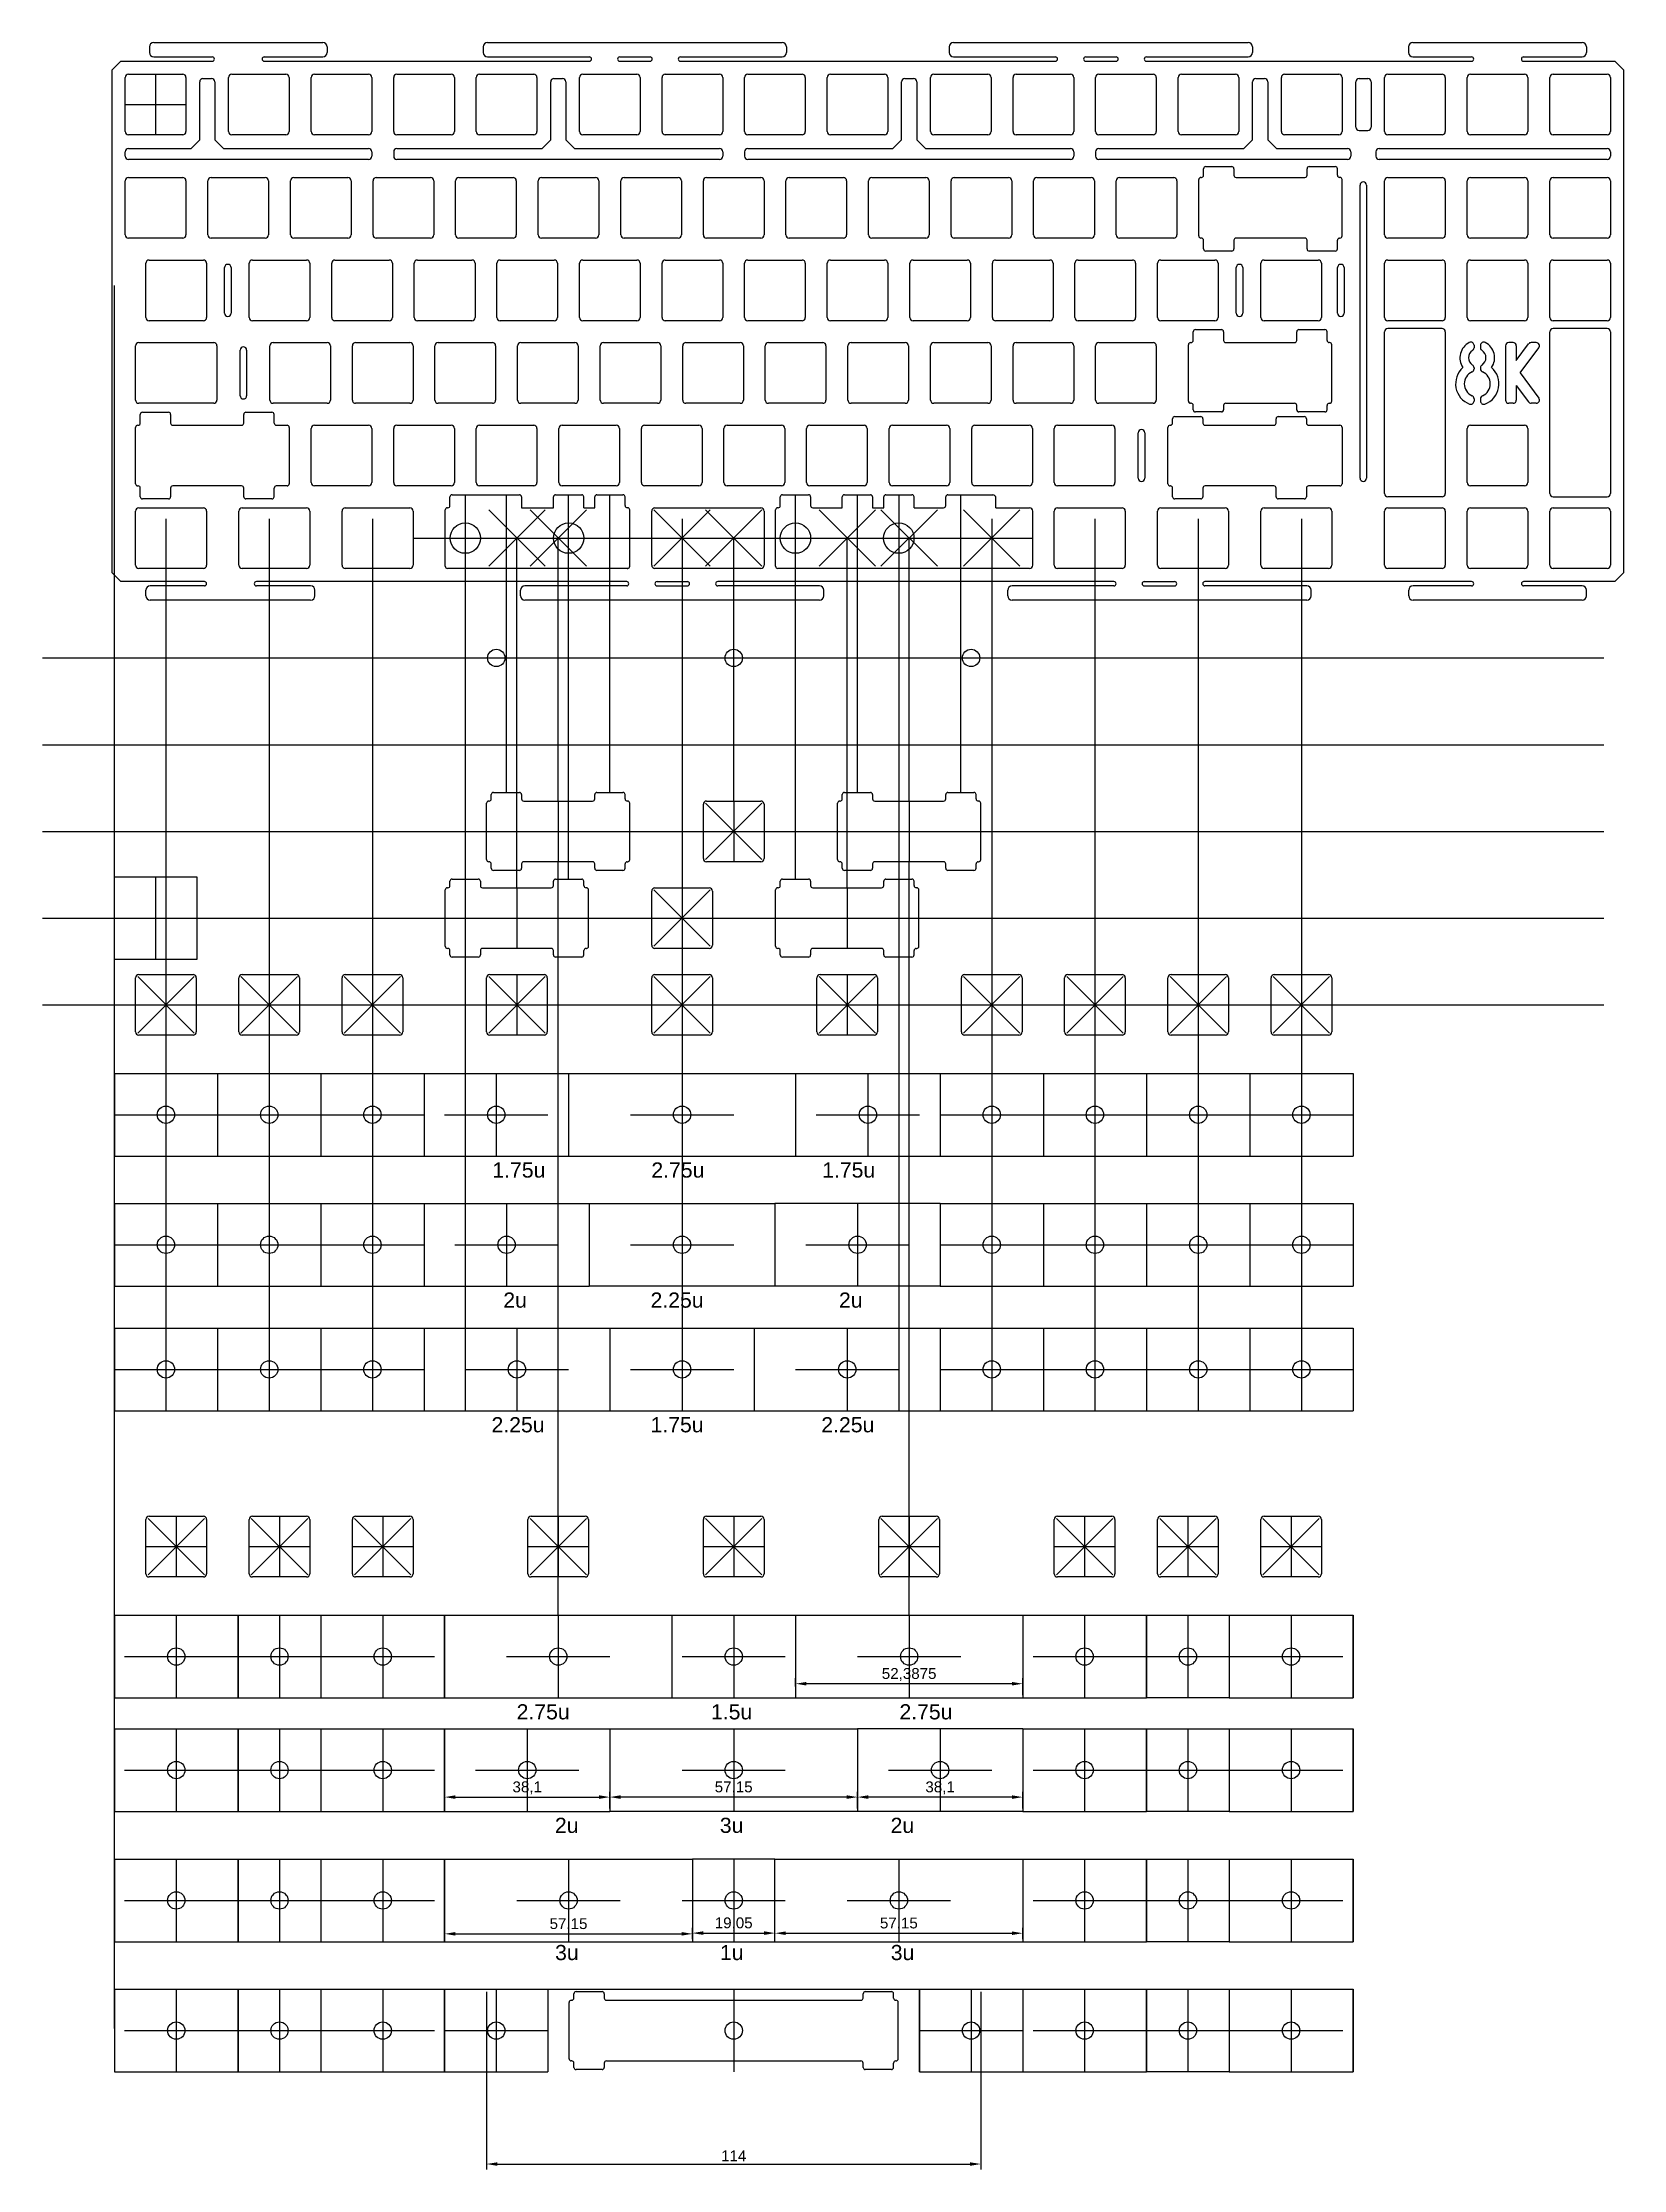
# Model space of a CAD drawing. Header units: millimetres. Extents: x 474 to 839, y -476 to 14.
import ezdxf

# ---------------------------------------------------------------- set-up
doc = ezdxf.new("R2010")
doc.units = ezdxf.units.MM
doc.styles.get("Standard").update_dxf_attribs({"font": 'arial.ttf'})
doc.dimstyles.new('ISO-25', dxfattribs={"dimtxt": 2.5, "dimasz": 2.5, "dimexe": 1.25, "dimexo": 0.625, "dimtad": 1, "dimtxsty": 'Standard', "dimcen": 2.5, "dimadec": 0, "dimazin": 0, "dimtfac": 1, "dimtmove": 0, "dimatfit": 3, "dimfxl": 1, "dimarcsym": 0})

msp = doc.modelspace()

# ---------------------------------------------------------------- texts
at = {"color": 2, "char_height": 3.5, "attachment_point": 1}
for s, insert in [('\\pi22.993;1.75u                  2.75u                    1.75u', (554.688661, -244.002353)), ('\\pi25.52;2u                     2.25u                       2u', (554.688661, -274.002353)), ('\\pi22.798;2.25u                  1.75u                    2.25u', (554.688661, -302.752176)), ('\\pi16.686;2.75u                        1.5u                         2.75u', (566.594911, -368.963188)), ('\\pi25.522;2u                        3u                         2u', (566.594911, -395.148919)), ('\\pi25.553;3u                        1u                         3u', (566.594911, -424.48537))]:
    msp.add_mtext_dynamic_manual_height_columns(s, width=133.43008903, gutter_width=17.5, heights=[0], dxfattribs=dict(at, insert=insert))

# ---------------------------------------------------------------- blocks, each defined once
blk = doc.blocks.new('*D11')
at = {"color": 0, "lineweight": -2, "transparency": 16777216}
for p, q in [((566.67, -423.13), (566.67, -420.68)), ((623.83, -423.13), (623.83, -420.68)), ((569.17, -421.93), (621.33, -421.93))]:
    blk.add_line(p, q, dxfattribs=at)
at = {"color": 0, "transparency": 16777216}
for points in [[(569.17, -421.51), (569.17, -422.34), (566.67, -421.93)], [(621.33, -421.51), (621.33, -422.34), (623.83, -421.93)]]:
    blk.add_solid(points, dxfattribs=at)
at = {"layer": 'Defpoints', "color": 0, "transparency": 16777216}
for p in [(566.67, -423.76), (623.83, -421.93), (623.83, -423.76)]:
    blk.add_point(p, dxfattribs=at)
at = {"color": 0, "transparency": 16777216, "insert": (595.25, -419.8), "char_height": 2.5, "attachment_point": 5}
blk.add_mtext('57,15', dxfattribs=at)
blk = doc.blocks.new('*D12')
at = {"color": 0, "lineweight": -2, "transparency": 16777216}
for p, q in [((642.87, -423.13), (642.87, -420.54)), ((645.38, -421.79), (697.52, -421.79)), ((700.02, -423.13), (700.02, -420.54))]:
    blk.add_line(p, q, dxfattribs=at)
at = {"color": 0, "transparency": 16777216}
for points in [[(645.38, -421.37), (645.38, -422.2), (642.87, -421.79)], [(697.52, -421.37), (697.52, -422.2), (700.02, -421.79)]]:
    blk.add_solid(points, dxfattribs=at)
at = {"layer": 'Defpoints', "color": 0, "transparency": 16777216}
for p in [(700.02, -421.79), (642.87, -423.76), (700.02, -423.76)]:
    blk.add_point(p, dxfattribs=at)
at = {"color": 0, "transparency": 16777216, "insert": (671.45, -419.66), "char_height": 2.5, "attachment_point": 5}
blk.add_mtext('57,15', dxfattribs=at)
blk = doc.blocks.new('*D13')
at = {"color": 0, "lineweight": -2, "transparency": 16777216}
for p, q in [((623.83, -423.13), (623.83, -420.51)), ((626.33, -421.76), (640.37, -421.76)), ((642.87, -423.13), (642.87, -420.51))]:
    blk.add_line(p, q, dxfattribs=at)
at = {"color": 0, "transparency": 16777216}
for points in [[(626.33, -421.34), (626.33, -422.17), (623.83, -421.76)], [(640.37, -421.34), (640.37, -422.17), (642.87, -421.76)]]:
    blk.add_solid(points, dxfattribs=at)
at = {"layer": 'Defpoints', "color": 0, "transparency": 16777216}
for p in [(642.87, -421.76), (623.83, -423.76), (642.87, -423.76)]:
    blk.add_point(p, dxfattribs=at)
at = {"color": 0, "transparency": 16777216, "insert": (633.35, -419.63), "char_height": 2.5, "attachment_point": 5}
blk.add_mtext('19,05', dxfattribs=at)
blk = doc.blocks.new('*D14')
at = {"color": 0, "lineweight": -2, "transparency": 16777216}
for p, q in [((566.67, -393.05), (566.67, -389.14)), ((569.17, -390.39), (602.27, -390.39)), ((604.77, -393.05), (604.77, -389.14))]:
    blk.add_line(p, q, dxfattribs=at)
at = {"color": 0, "transparency": 16777216}
for points in [[(569.17, -389.97), (569.17, -390.8), (566.67, -390.39)], [(602.27, -389.97), (602.27, -390.8), (604.77, -390.39)]]:
    blk.add_solid(points, dxfattribs=at)
at = {"layer": 'Defpoints', "color": 0, "transparency": 16777216}
for p in [(604.77, -390.39), (566.67, -393.67), (604.77, -393.67)]:
    blk.add_point(p, dxfattribs=at)
at = {"color": 0, "transparency": 16777216, "insert": (585.72, -388.26), "char_height": 2.5, "attachment_point": 5}
blk.add_mtext('38,1', dxfattribs=at)
blk = doc.blocks.new('*D15')
at = {"color": 0, "lineweight": -2, "transparency": 16777216}
for p, q in [((604.77, -393.05), (604.77, -389.14)), ((659.42, -390.39), (607.27, -390.39)), ((661.92, -393.05), (661.92, -389.14))]:
    blk.add_line(p, q, dxfattribs=at)
at = {"color": 0, "transparency": 16777216}
for points in [[(607.27, -389.97), (607.27, -390.8), (604.77, -390.39)], [(659.42, -389.97), (659.42, -390.8), (661.92, -390.39)]]:
    blk.add_solid(points, dxfattribs=at)
at = {"layer": 'Defpoints', "color": 0, "transparency": 16777216}
for p in [(604.77, -390.39), (604.77, -393.67), (661.92, -393.67)]:
    blk.add_point(p, dxfattribs=at)
at = {"color": 0, "transparency": 16777216, "insert": (633.35, -388.26), "char_height": 2.5, "attachment_point": 5}
blk.add_mtext('57,15', dxfattribs=at)
blk = doc.blocks.new('*D16')
at = {"color": 0, "lineweight": -2, "transparency": 16777216}
for p, q in [((661.92, -393.05), (661.92, -389.14)), ((697.52, -390.39), (664.42, -390.39)), ((700.02, -393.05), (700.02, -389.14))]:
    blk.add_line(p, q, dxfattribs=at)
at = {"color": 0, "transparency": 16777216}
for points in [[(664.42, -389.97), (664.42, -390.8), (661.92, -390.39)], [(697.52, -389.97), (697.52, -390.8), (700.02, -390.39)]]:
    blk.add_solid(points, dxfattribs=at)
at = {"layer": 'Defpoints', "color": 0, "transparency": 16777216}
for p in [(661.92, -390.39), (661.92, -393.67), (700.02, -393.67)]:
    blk.add_point(p, dxfattribs=at)
at = {"color": 0, "transparency": 16777216, "insert": (680.97, -388.26), "char_height": 2.5, "attachment_point": 5}
blk.add_mtext('38,1', dxfattribs=at)
blk = doc.blocks.new('*D17')
at = {"color": 0, "lineweight": -2, "transparency": 16777216}
for p, q in [((647.64, -364.86), (647.64, -362.99)), ((700.03, -366.86), (700.03, -362.99)), ((697.52, -364.24), (650.14, -364.24))]:
    blk.add_line(p, q, dxfattribs=at)
at = {"color": 0, "transparency": 16777216}
for points in [[(650.14, -363.82), (650.14, -364.65), (647.64, -364.24)], [(697.52, -363.82), (697.52, -364.65), (700.03, -364.24)]]:
    blk.add_solid(points, dxfattribs=at)
at = {"layer": 'Defpoints', "color": 0, "transparency": 16777216}
for p in [(647.64, -364.24), (647.64, -365.49), (700.03, -367.49)]:
    blk.add_point(p, dxfattribs=at)
at = {"color": 0, "transparency": 16777216, "insert": (673.83, -362.11), "char_height": 2.5, "attachment_point": 5}
blk.add_mtext('52,3875', dxfattribs=at)
blk = doc.blocks.new('*D10')
at = {"color": 0, "lineweight": -2, "transparency": 16777216}
for p, q in [((576.35, -435.33), (576.35, -476.27)), ((690.35, -435.33), (690.35, -476.27)), ((578.85, -475.02), (687.85, -475.02))]:
    blk.add_line(p, q, dxfattribs=at)
at = {"color": 0, "transparency": 16777216}
for points in [[(578.85, -474.61), (578.85, -475.44), (576.35, -475.02)], [(687.85, -474.61), (687.85, -475.44), (690.35, -475.02)]]:
    blk.add_solid(points, dxfattribs=at)
at = {"layer": 'Defpoints', "color": 0, "transparency": 16777216}
for p in [(576.35, -434.71), (690.35, -434.71), (690.35, -475.02)]:
    blk.add_point(p, dxfattribs=at)
at = {"color": 0, "transparency": 16777216, "insert": (633.35, -473.14), "char_height": 2.5, "attachment_point": 5}
blk.add_mtext('114', dxfattribs=at)

# ---------------------------------------------------------------- dimensions: what is measured, and where the dimension line sits
at = {"color": 2}
for base, p1, p2, picture, middle in [((647.6375, -364.235205), (700.025, -367.488588), (647.6375, -365.488588), '*D17', (673.83125, -362.107817)), ((604.775, -390.38612), (661.925, -393.674319), (604.775, -393.674319), '*D15', (633.35, -388.258732)), ((661.925, -390.38612), (700.025, -393.674319), (661.925, -393.674319), '*D16', (680.975, -388.258732))]:
    dim = msp.add_linear_dim(base=base, p1=p1, p2=p2, dimstyle='ISO-25', override={"dimdec": 5, "dimtdec": 5}, dxfattribs=at)
    dim.commit()
    dim.dimension.update_dxf_attribs({"geometry": picture, "text_midpoint": middle})
dim = msp.add_linear_dim(base=(604.775, -390.38612), p1=(566.675, -393.674319), p2=(604.775, -393.674319), dimstyle='ISO-25', override={"dimdec": 5, "dimtdec": 5}, dxfattribs=at)
dim.commit()
dim.dimension.update_dxf_attribs({"geometry": '*D14', "text_midpoint": (585.725, -390.38612), "dimtype": 160})
for base, p1, p2, picture, middle in [((623.825, -421.927892), (566.675, -423.757804), (623.825, -423.757804), '*D11', (595.25, -419.800504)), ((642.875, -421.757804), (623.825, -423.757804), (642.875, -423.757804), '*D13', (633.35, -419.630417)), ((700.025, -421.787592), (642.875, -423.757804), (700.025, -423.757804), '*D12', (671.45, -419.660204))]:
    dim = msp.add_linear_dim(base=base, p1=p1, p2=p2, dimstyle='ISO-25', dxfattribs=at)
    dim.commit()
    dim.dimension.update_dxf_attribs({"geometry": picture, "text_midpoint": middle})
at = {"color": 4}
dim = msp.add_linear_dim(base=(690.35, -475.022719), p1=(576.35, -434.707804), p2=(690.35, -434.707804), dimstyle='ISO-25', dxfattribs=at)
dim.commit()
dim.dimension.update_dxf_attribs({"geometry": '*D10', "text_midpoint": (633.35, -473.142603)})

# ---------------------------------------------------------------- linework, layer by layer
for p, q in [((492, 10), (490, 8)), ((492, 10), (513.05625, 10)), ((498.55625, 13.3), (498.55625, 12)), ((499.55625, 14.3), (538.55625, 14.3)), ((499.55625, 11), (513.05625, 11)), ((525.05625, 11), (538.55625, 11)), ((525.05625, 10), (600.05625, 10)), ((539.55625, 13.3), (539.55625, 12)), ((575.55625, 13.3), (575.55625, 12)), ((576.55625, 14.3), (644.55625, 14.3)), ((576.55625, 11), (600.05625, 11)), ((621.05625, 11), (644.55625, 11)), ((621.05625, 10), (707.55625, 10)), ((645.55625, 13.3), (645.55625, 12)), ((683.05625, 13.3), (683.05625, 12)), ((684.05625, 14.3), (752.05625, 14.3)), ((684.05625, 11), (707.55625, 11)), ((728.55625, 11), (752.05625, 11)), ((728.55625, 10), (803.55625, 10)), ((753.05625, 13.3), (753.05625, 12)), ((789.05625, 13.3), (789.05625, 12)), ((790.05625, 14.3), (829.05625, 14.3)), ((790.05625, 11), (803.55625, 11)), ((815.55625, 11), (829.05625, 11)), ((815.55625, 10), (836.6125, 10)), ((830.05625, 13.3), (830.05625, 12)), ((838.6125, 8), (836.6125, 10)), ((490, -108.0125), (490, 8)), ((838.6125, 8), (838.6125, -108.0125)), ((492, -110.0125), (490, -108.0125)), ((511.2625, -110.0125), (492, -110.0125)), ((497.7625, -113.3125), (497.7625, -112.0125)), ((511.2625, -111.0125), (498.7625, -111.0125)), ((608.6625, -110.0125), (523.2625, -110.0125)), ((535.7625, -111.0125), (523.2625, -111.0125)), ((536.7625, -113.3125), (536.7625, -112.0125)), ((584.1625, -113.3125), (584.1625, -112.0125)), ((608.6625, -111.0125), (585.1625, -111.0125)), ((721.0625, -110.0125), (629.6625, -110.0125)), ((653.1625, -111.0125), (629.6625, -111.0125)), ((654.1625, -113.3125), (654.1625, -112.0125)), ((696.5625, -113.3125), (696.5625, -112.0125)), ((721.0625, -111.0125), (697.5625, -111.0125)), ((803.5625, -110.0125), (742.0625, -110.0125)), ((765.5625, -111.0125), (742.0625, -111.0125)), ((766.5625, -113.3125), (766.5625, -112.0125)), ((789.0625, -113.3125), (789.0625, -112.0125)), ((803.5625, -111.0125), (790.0625, -111.0125)), ((836.6125, -110.0125), (815.5625, -110.0125)), ((829.0625, -111.0125), (815.5625, -111.0125)), ((830.0625, -113.3125), (830.0625, -112.0125)), ((838.6125, -108.0125), (836.6125, -110.0125)), ((535.7625, -114.3125), (498.7625, -114.3125)), ((653.1625, -114.3125), (585.1625, -114.3125)), ((765.5625, -114.3125), (697.5625, -114.3125)), ((829.0625, -114.3125), (790.0625, -114.3125))]:
    msp.add_line(p, q)
at = {"color": 4}
for p, q in [((607.05625, 11), (614.05625, 11)), ((607.05625, 10), (614.05625, 10)), ((714.55625, 11), (721.55625, 11)), ((714.55625, 10), (721.55625, 10)), ((493, -6.25), (493, 6.25)), ((493.75, 7), (506.25, 7)), ((507, 6.25), (507, -6.25)), ((510.17625, -8.15625), (510.17625, 5.25)), ((510.92625, 6), (512.92625, 6)), ((513.67625, 5.25), (513.67625, -8.15625)), ((516.8125, -6.25), (516.8125, 6.25)), ((517.5625, 7), (530.0625, 7)), ((530.8125, 6.25), (530.8125, -6.25)), ((535.8625, -6.25), (535.8625, 6.25)), ((536.6125, 7), (549.1125, 7)), ((549.8625, 6.25), (549.8625, -6.25)), ((554.9125, -6.25), (554.9125, 6.25)), ((555.6625, 7), (568.1625, 7)), ((568.9125, 6.25), (568.9125, -6.25)), ((573.9625, -6.25), (573.9625, 6.25)), ((574.7125, 7), (587.2125, 7)), ((587.9625, 6.25), (587.9625, -6.25)), ((591.13875, -8.15625), (591.13875, 5.25)), ((591.88875, 6), (593.88875, 6)), ((594.63875, 5.25), (594.63875, -8.15625)), ((597.775, -6.25), (597.775, 6.25)), ((598.525, 7), (611.025, 7)), ((611.775, 6.25), (611.775, -6.25)), ((616.825, -6.25), (616.825, 6.25)), ((617.575, 7), (630.075, 7)), ((630.825, 6.25), (630.825, -6.25)), ((635.875, -6.25), (635.875, 6.25)), ((636.625, 7), (649.125, 7)), ((649.875, 6.25), (649.875, -6.25)), ((654.925, -6.25), (654.925, 6.25)), ((655.675, 7), (668.175, 7)), ((668.925, 6.25), (668.925, -6.25)), ((672.10125, -8.15625), (672.10125, 5.25)), ((672.85125, 6), (674.85125, 6)), ((675.60125, 5.25), (675.60125, -8.15625)), ((678.7375, -6.25), (678.7375, 6.25)), ((679.4875, 7), (691.9875, 7)), ((692.7375, 6.25), (692.7375, -6.25)), ((697.7875, -6.25), (697.7875, 6.25)), ((698.5375, 7), (711.0375, 7)), ((711.7875, 6.25), (711.7875, -6.25)), ((716.8375, -6.25), (716.8375, 6.25)), ((717.5875, 7), (730.0875, 7)), ((730.8375, 6.25), (730.8375, -6.25)), ((735.8875, -6.25), (735.8875, 6.25)), ((736.6375, 7), (749.1375, 7)), ((749.8875, 6.25), (749.8875, -6.25)), ((753.06375, -8.15625), (753.06375, 5.25)), ((753.81375, 6), (755.81375, 6)), ((756.56375, 5.25), (756.56375, -8.15625)), ((759.7, -6.25), (759.7, 6.25)), ((760.45, 7), (772.95, 7)), ((773.7, 6.25), (773.7, -6.25)), ((776.87625, -5.25), (776.87625, 5.25)), ((777.62625, 6), (779.62625, 6)), ((780.37625, 5.25), (780.37625, -5.25)), ((783.5125, -6.25), (783.5125, 6.25)), ((784.2625, 7), (796.7625, 7)), ((797.5125, 6.25), (797.5125, -6.25)), ((802.5625, -6.25), (802.5625, 6.25)), ((803.3125, 7), (815.8125, 7)), ((816.5625, 6.25), (816.5625, -6.25)), ((821.6125, -6.25), (821.6125, 6.25)), ((822.3625, 7), (834.8625, 7)), ((835.6125, 6.25), (835.6125, -6.25)), ((506.25, -7), (493.75, -7)), ((510.17625, -8.15625), (508.17625, -10.15625)), ((513.67625, -8.15625), (515.67625, -10.15625)), ((530.0625, -7), (517.5625, -7)), ((549.1125, -7), (536.6125, -7)), ((568.1625, -7), (555.6625, -7)), ((587.2125, -7), (574.7125, -7)), ((591.13875, -8.15625), (589.13875, -10.15625)), ((594.63875, -8.15625), (596.63875, -10.15625)), ((611.025, -7), (598.525, -7)), ((630.075, -7), (617.575, -7)), ((649.125, -7), (636.625, -7)), ((668.175, -7), (655.675, -7)), ((672.10125, -8.15625), (670.10125, -10.15625)), ((675.60125, -8.15625), (677.60125, -10.15625)), ((691.9875, -7), (679.4875, -7)), ((711.0375, -7), (698.5375, -7)), ((730.0875, -7), (717.5875, -7)), ((749.1375, -7), (736.6375, -7)), ((753.06375, -8.15625), (751.06375, -10.15625)), ((756.56375, -8.15625), (758.56375, -10.15625)), ((772.95, -7), (760.45, -7)), ((777.62625, -6), (779.62625, -6)), ((796.7625, -7), (784.2625, -7)), ((815.8125, -7), (803.3125, -7)), ((834.8625, -7), (822.3625, -7)), ((493, -11.90625), (493, -10.90625)), ((493.75, -10.15625), (508.17625, -10.15625)), ((549.1125, -12.65625), (493.75, -12.65625)), ((515.67625, -10.15625), (549.1125, -10.15625)), ((549.8625, -10.90625), (549.8625, -11.90625)), ((554.9125, -10.90625), (554.9125, -11.90625)), ((555.6625, -10.15625), (589.13875, -10.15625)), ((630.075, -12.65625), (555.6625, -12.65625)), ((596.63875, -10.15625), (630.075, -10.15625)), ((630.825, -10.90625), (630.825, -11.90625)), ((635.875, -10.90625), (635.875, -11.90625)), ((636.625, -10.15625), (670.10125, -10.15625)), ((711.0375, -12.65625), (636.625, -12.65625)), ((677.60125, -10.15625), (711.0375, -10.15625)), ((711.7875, -10.90625), (711.7875, -11.90625)), ((716.8375, -10.90625), (716.8375, -11.90625)), ((717.5875, -10.15625), (751.06375, -10.15625)), ((774.95, -12.65625), (717.5875, -12.65625)), ((742.237, -14.3125), (748.237, -14.3125)), ((758.56375, -10.15625), (774.95, -10.15625)), ((766.113, -14.3125), (772.113, -14.3125)), ((775.7, -10.90625), (775.7, -11.90625)), ((781.5125, -10.90625), (781.5125, -11.90625)), ((782.2625, -10.15625), (834.8625, -10.15625)), ((834.8625, -12.65625), (782.2625, -12.65625)), ((835.6125, -10.90625), (835.6125, -11.90625)), ((493, -30.0625), (493, -17.5625)), ((493.75, -16.8125), (506.25, -16.8125)), ((507, -17.5625), (507, -30.0625)), ((512.05, -30.0625), (512.05, -17.5625)), ((512.8, -16.8125), (525.3, -16.8125)), ((526.05, -17.5625), (526.05, -30.0625)), ((531.1, -30.0625), (531.1, -17.5625)), ((531.85, -16.8125), (544.35, -16.8125)), ((545.1, -17.5625), (545.1, -30.0625)), ((550.15, -30.0625), (550.15, -17.5625)), ((550.9, -16.8125), (563.4, -16.8125)), ((564.15, -17.5625), (564.15, -30.0625)), ((569.2, -30.0625), (569.2, -17.5625)), ((569.95, -16.8125), (582.45, -16.8125)), ((583.2, -17.5625), (583.2, -30.0625)), ((588.25, -30.0625), (588.25, -17.5625)), ((589, -16.8125), (601.5, -16.8125)), ((602.25, -17.5625), (602.25, -30.0625)), ((607.3, -30.0625), (607.3, -17.5625)), ((608.05, -16.8125), (620.55, -16.8125)), ((621.3, -17.5625), (621.3, -30.0625)), ((626.35, -30.0625), (626.35, -17.5625)), ((627.1, -16.8125), (639.6, -16.8125)), ((640.35, -17.5625), (640.35, -30.0625)), ((645.4, -30.0625), (645.4, -17.5625)), ((646.15, -16.8125), (658.65, -16.8125)), ((659.4, -17.5625), (659.4, -30.0625)), ((664.45, -30.0625), (664.45, -17.5625)), ((665.2, -16.8125), (677.7, -16.8125)), ((678.45, -17.5625), (678.45, -30.0625)), ((683.5, -30.0625), (683.5, -17.5625)), ((684.25, -16.8125), (696.75, -16.8125)), ((697.5, -17.5625), (697.5, -30.0625)), ((702.55, -30.0625), (702.55, -17.5625)), ((703.3, -16.8125), (715.8, -16.8125)), ((716.55, -17.5625), (716.55, -30.0625)), ((721.6, -30.0625), (721.6, -17.5625)), ((722.35, -16.8125), (734.85, -16.8125)), ((735.6, -17.5625), (735.6, -30.0625)), ((740.65, -30.3125), (740.65, -17.3125)), ((741.15, -16.8125), (741.237, -16.8125)), ((741.737, -16.3125), (741.737, -14.8125)), ((748.737, -14.8125), (748.737, -16.3125)), ((749.237, -16.8125), (765.113, -16.8125)), ((765.613, -16.3125), (765.613, -14.8125)), ((772.613, -16.3125), (772.613, -14.8125)), ((773.2, -16.8125), (773.113, -16.8125)), ((773.7, -30.3125), (773.7, -17.3125)), ((777.85, -86.2125), (777.85, -18.5625)), ((779.35, -18.5625), (779.35, -86.2125)), ((783.5125, -30.0625), (783.5125, -17.5625)), ((784.2625, -16.8125), (796.7625, -16.8125)), ((797.5125, -17.5625), (797.5125, -30.0625)), ((802.5625, -30.0625), (802.5625, -17.5625)), ((803.3125, -16.8125), (815.8125, -16.8125)), ((816.5625, -17.5625), (816.5625, -30.0625)), ((821.6125, -30.0625), (821.6125, -17.5625)), ((822.3625, -16.8125), (834.8625, -16.8125)), ((835.6125, -17.5625), (835.6125, -30.0625)), ((506.25, -30.8125), (493.75, -30.8125)), ((525.3, -30.8125), (512.8, -30.8125)), ((544.35, -30.8125), (531.85, -30.8125)), ((563.4, -30.8125), (550.9, -30.8125)), ((582.45, -30.8125), (569.95, -30.8125)), ((601.5, -30.8125), (589, -30.8125)), ((620.55, -30.8125), (608.05, -30.8125)), ((639.6, -30.8125), (627.1, -30.8125)), ((658.65, -30.8125), (646.15, -30.8125)), ((677.7, -30.8125), (665.2, -30.8125)), ((696.75, -30.8125), (684.25, -30.8125)), ((715.8, -30.8125), (703.3, -30.8125)), ((734.85, -30.8125), (722.35, -30.8125)), ((741.237, -30.8125), (741.15, -30.8125)), ((741.737, -33.3125), (741.737, -31.3125)), ((748.237, -33.8125), (742.237, -33.8125)), ((748.737, -31.3125), (748.737, -33.3125)), ((765.113, -30.8125), (749.237, -30.8125)), ((765.613, -33.3125), (765.613, -31.3125)), ((772.113, -33.8125), (766.113, -33.8125)), ((772.613, -33.3125), (772.613, -31.3125)), ((773.113, -30.8125), (773.2, -30.8125)), ((796.7625, -30.8125), (784.2625, -30.8125)), ((815.8125, -30.8125), (803.3125, -30.8125)), ((834.8625, -30.8125), (822.3625, -30.8125)), ((497.7625, -49.1125), (497.7625, -36.6125)), ((498.5125, -35.8625), (511.0125, -35.8625)), ((511.7625, -36.6125), (511.7625, -49.1125)), ((515.91875, -48.1125), (515.91875, -37.6125)), ((517.41875, -37.6125), (517.41875, -48.1125)), ((521.575, -49.1125), (521.575, -36.6125)), ((522.325, -35.8625), (534.825, -35.8625)), ((535.575, -36.6125), (535.575, -49.1125)), ((540.625, -49.1125), (540.625, -36.6125)), ((541.375, -35.8625), (553.875, -35.8625)), ((554.625, -36.6125), (554.625, -49.1125)), ((559.675, -49.1125), (559.675, -36.6125)), ((560.425, -35.8625), (572.925, -35.8625)), ((573.675, -36.6125), (573.675, -49.1125)), ((578.725, -49.1125), (578.725, -36.6125)), ((579.475, -35.8625), (591.975, -35.8625)), ((592.725, -36.6125), (592.725, -49.1125)), ((597.775, -49.1125), (597.775, -36.6125)), ((598.525, -35.8625), (611.025, -35.8625)), ((611.775, -36.6125), (611.775, -49.1125)), ((616.825, -49.1125), (616.825, -36.6125)), ((617.575, -35.8625), (630.075, -35.8625)), ((630.825, -36.6125), (630.825, -49.1125)), ((635.875, -49.1125), (635.875, -36.6125)), ((636.625, -35.8625), (649.125, -35.8625)), ((649.875, -36.6125), (649.875, -49.1125)), ((654.925, -49.1125), (654.925, -36.6125)), ((655.675, -35.8625), (668.175, -35.8625)), ((668.925, -36.6125), (668.925, -49.1125)), ((673.975, -49.1125), (673.975, -36.6125)), ((674.725, -35.8625), (687.225, -35.8625)), ((687.975, -36.6125), (687.975, -49.1125)), ((693.025, -49.1125), (693.025, -36.6125)), ((693.775, -35.8625), (706.275, -35.8625)), ((707.025, -36.6125), (707.025, -49.1125)), ((712.075, -49.1125), (712.075, -36.6125)), ((712.825, -35.8625), (725.325, -35.8625)), ((726.075, -36.6125), (726.075, -49.1125)), ((731.125, -49.1125), (731.125, -36.6125)), ((731.875, -35.8625), (744.375, -35.8625)), ((745.125, -36.6125), (745.125, -49.1125)), ((749.28125, -48.1125), (749.28125, -37.6125)), ((750.78125, -37.6125), (750.78125, -48.1125)), ((754.9375, -49.1125), (754.9375, -36.6125)), ((755.6875, -35.8625), (768.1875, -35.8625)), ((768.9375, -36.6125), (768.9375, -49.1125)), ((772.64375, -48.1125), (772.64375, -37.6125)), ((774.14375, -37.6125), (774.14375, -48.1125)), ((783.5125, -49.1125), (783.5125, -36.6125)), ((784.2625, -35.8625), (796.7625, -35.8625)), ((797.5125, -36.6125), (797.5125, -49.1125)), ((802.5625, -49.1125), (802.5625, -36.6125)), ((803.3125, -35.8625), (815.8125, -35.8625)), ((816.5625, -36.6125), (816.5625, -49.1125)), ((821.6125, -49.1125), (821.6125, -36.6125)), ((822.3625, -35.8625), (834.8625, -35.8625)), ((835.6125, -36.6125), (835.6125, -49.1125)), ((511.0125, -49.8625), (498.5125, -49.8625)), ((534.825, -49.8625), (522.325, -49.8625)), ((553.875, -49.8625), (541.375, -49.8625)), ((572.925, -49.8625), (560.425, -49.8625)), ((591.975, -49.8625), (579.475, -49.8625)), ((611.025, -49.8625), (598.525, -49.8625)), ((630.075, -49.8625), (617.575, -49.8625)), ((649.125, -49.8625), (636.625, -49.8625)), ((668.175, -49.8625), (655.675, -49.8625)), ((687.225, -49.8625), (674.725, -49.8625)), ((706.275, -49.8625), (693.775, -49.8625)), ((725.325, -49.8625), (712.825, -49.8625)), ((744.375, -49.8625), (731.875, -49.8625)), ((739.35575, -54.4125), (739.35575, -52.4125)), ((739.85575, -51.9125), (745.85575, -51.9125)), ((746.35575, -52.4125), (746.35575, -54.4125)), ((768.1875, -49.8625), (755.6875, -49.8625)), ((763.23175, -54.4125), (763.23175, -52.4125)), ((763.73175, -51.9125), (769.73175, -51.9125)), ((770.23175, -54.4125), (770.23175, -52.4125)), ((783.5125, -89.7375), (783.5125, -52.3875)), ((796.7625, -49.8625), (784.2625, -49.8625)), ((796.7625, -51.6375), (784.2625, -51.6375)), ((797.5125, -52.3875), (797.5125, -89.7375)), ((815.8125, -49.8625), (803.3125, -49.8625)), ((821.6125, -89.7375), (821.6125, -52.3875)), ((834.8625, -49.8625), (822.3625, -49.8625)), ((834.8625, -51.6375), (822.3625, -51.6375)), ((835.6125, -52.3875), (835.6125, -89.7375)), ((495.38125, -68.1625), (495.38125, -55.6625)), ((496.13125, -54.9125), (513.39375, -54.9125)), ((514.14375, -55.6625), (514.14375, -68.1625)), ((519.490625, -67.1625), (519.490625, -56.6625)), ((520.990625, -56.6625), (520.990625, -67.1625)), ((526.3375, -68.1625), (526.3375, -55.6625)), ((527.0875, -54.9125), (539.5875, -54.9125)), ((540.3375, -55.6625), (540.3375, -68.1625)), ((545.3875, -68.1625), (545.3875, -55.6625)), ((546.1375, -54.9125), (558.6375, -54.9125)), ((559.3875, -55.6625), (559.3875, -68.1625)), ((564.4375, -68.1625), (564.4375, -55.6625)), ((565.1875, -54.9125), (577.6875, -54.9125)), ((578.4375, -55.6625), (578.4375, -68.1625)), ((583.4875, -68.1625), (583.4875, -55.6625)), ((584.2375, -54.9125), (596.7375, -54.9125)), ((597.4875, -55.6625), (597.4875, -68.1625)), ((602.5375, -68.1625), (602.5375, -55.6625)), ((603.2875, -54.9125), (615.7875, -54.9125)), ((616.5375, -55.6625), (616.5375, -68.1625)), ((621.5875, -68.1625), (621.5875, -55.6625)), ((622.3375, -54.9125), (634.8375, -54.9125)), ((635.5875, -55.6625), (635.5875, -68.1625)), ((640.6375, -68.1625), (640.6375, -55.6625)), ((641.3875, -54.9125), (653.8875, -54.9125)), ((654.6375, -55.6625), (654.6375, -68.1625)), ((659.6875, -68.1625), (659.6875, -55.6625)), ((660.4375, -54.9125), (672.9375, -54.9125)), ((673.6875, -55.6625), (673.6875, -68.1625)), ((678.7375, -68.1625), (678.7375, -55.6625)), ((679.4875, -54.9125), (691.9875, -54.9125)), ((692.7375, -55.6625), (692.7375, -68.1625)), ((697.7875, -68.1625), (697.7875, -55.6625)), ((698.5375, -54.9125), (711.0375, -54.9125)), ((711.7875, -55.6625), (711.7875, -68.1625)), ((716.8375, -68.1625), (716.8375, -55.6625)), ((717.5875, -54.9125), (730.0875, -54.9125)), ((730.8375, -55.6625), (730.8375, -68.1625)), ((738.26875, -68.4125), (738.26875, -55.4125)), ((738.76875, -54.9125), (738.85575, -54.9125)), ((746.85575, -54.9125), (762.73175, -54.9125)), ((770.81875, -54.9125), (770.73175, -54.9125)), ((771.31875, -68.4125), (771.31875, -55.4125)), ((804.1375, -55.529359), (804.1375, -56.107614)), ((805.6375, -55.529359), (805.6375, -56.107614)), ((811.391786, -55.6625), (811.391786, -68.1625)), ((813.141786, -54.9125), (812.141786, -54.9125)), ((813.891786, -59.000654), (816.700227, -55.215597)), ((813.891786, -55.6625), (813.891786, -59.000654)), ((814.783632, -61.9125), (819.089421, -56.109403)), ((818.48711, -54.9125), (817.302537, -54.9125)), ((804.1375, -60.717386), (804.1375, -60.975568)), ((805.6375, -60.717386), (805.6375, -60.975568)), ((814.783632, -61.9125), (819.089421, -67.715597)), ((804.1375, -67.849432), (804.1375, -68.388993)), ((805.6375, -67.849432), (805.6375, -68.388993)), ((813.891786, -64.824346), (816.700227, -68.609403)), ((813.891786, -64.824346), (813.891786, -68.1625)), ((513.39375, -68.9125), (496.13125, -68.9125)), ((496.46825, -73.4625), (496.46825, -71.4625)), ((496.96825, -70.9625), (502.96825, -70.9625)), ((503.46825, -71.4625), (503.46825, -73.4625)), ((520.34425, -73.4625), (520.34425, -71.4625)), ((520.84425, -70.9625), (526.84425, -70.9625)), ((539.5875, -68.9125), (527.0875, -68.9125)), ((527.34425, -73.4625), (527.34425, -71.4625)), ((558.6375, -68.9125), (546.1375, -68.9125)), ((577.6875, -68.9125), (565.1875, -68.9125)), ((596.7375, -68.9125), (584.2375, -68.9125)), ((615.7875, -68.9125), (603.2875, -68.9125)), ((634.8375, -68.9125), (622.3375, -68.9125)), ((653.8875, -68.9125), (641.3875, -68.9125)), ((672.9375, -68.9125), (660.4375, -68.9125)), ((691.9875, -68.9125), (679.4875, -68.9125)), ((711.0375, -68.9125), (698.5375, -68.9125)), ((730.0875, -68.9125), (717.5875, -68.9125)), ((734.59325, -73.4625), (734.59325, -72.4625)), ((735.09325, -71.9625), (741.09325, -71.9625)), ((738.85575, -68.9125), (738.76875, -68.9125)), ((739.35575, -70.4125), (739.35575, -69.4125)), ((745.85575, -70.9125), (739.85575, -70.9125)), ((741.59325, -72.4625), (741.59325, -73.4625)), ((746.35575, -69.4125), (746.35575, -70.4125)), ((746.85575, -68.9125), (762.73175, -68.9125)), ((758.46925, -73.4625), (758.46925, -72.4625)), ((758.96925, -71.9625), (764.96925, -71.9625)), ((763.23175, -70.4125), (763.23175, -69.4125)), ((769.73175, -70.9125), (763.73175, -70.9125)), ((765.46925, -72.4625), (765.46925, -73.4625)), ((770.23175, -70.4125), (770.23175, -69.4125)), ((770.73175, -68.9125), (770.81875, -68.9125)), ((813.141786, -68.9125), (812.141786, -68.9125)), ((818.48711, -68.9125), (817.302537, -68.9125)), ((495.38125, -87.4625), (495.38125, -74.4625)), ((495.88125, -73.9625), (495.96825, -73.9625)), ((503.96825, -73.9625), (519.84425, -73.9625)), ((527.84425, -73.9625), (530.3125, -73.9625)), ((530.8125, -74.4625), (530.8125, -87.4625)), ((535.8625, -87.2125), (535.8625, -74.7125)), ((536.6125, -73.9625), (549.1125, -73.9625)), ((549.8625, -74.7125), (549.8625, -87.2125)), ((554.9125, -87.2125), (554.9125, -74.7125)), ((555.6625, -73.9625), (568.1625, -73.9625)), ((568.9125, -74.7125), (568.9125, -87.2125)), ((573.9625, -87.2125), (573.9625, -74.7125)), ((574.7125, -73.9625), (587.2125, -73.9625)), ((587.9625, -74.7125), (587.9625, -87.2125)), ((593.0125, -87.2125), (593.0125, -74.7125)), ((593.7625, -73.9625), (606.2625, -73.9625)), ((607.0125, -74.7125), (607.0125, -87.2125)), ((612.0625, -87.2125), (612.0625, -74.7125)), ((612.8125, -73.9625), (625.3125, -73.9625)), ((626.0625, -74.7125), (626.0625, -87.2125)), ((631.1125, -87.2125), (631.1125, -74.7125)), ((631.8625, -73.9625), (644.3625, -73.9625)), ((645.1125, -74.7125), (645.1125, -87.2125)), ((650.1625, -87.2125), (650.1625, -74.7125)), ((650.9125, -73.9625), (663.4125, -73.9625)), ((664.1625, -74.7125), (664.1625, -87.2125)), ((669.2125, -87.2125), (669.2125, -74.7125)), ((669.9625, -73.9625), (682.4625, -73.9625)), ((683.2125, -74.7125), (683.2125, -87.2125)), ((688.2625, -87.2125), (688.2625, -74.7125)), ((689.0125, -73.9625), (701.5125, -73.9625)), ((702.2625, -74.7125), (702.2625, -87.2125)), ((707.3125, -87.2125), (707.3125, -74.7125)), ((708.0625, -73.9625), (720.5625, -73.9625)), ((721.3125, -74.7125), (721.3125, -87.2125)), ((726.659375, -86.2125), (726.659375, -75.7125)), ((728.159375, -75.7125), (728.159375, -86.2125)), ((733.50625, -87.4625), (733.50625, -74.4625)), ((734.00625, -73.9625), (734.09325, -73.9625)), ((742.09325, -73.9625), (757.96925, -73.9625)), ((765.96925, -73.9625), (773.2, -73.9625)), ((773.7, -74.4625), (773.7, -87.4625)), ((802.5625, -87.2125), (802.5625, -74.7125)), ((803.3125, -73.9625), (815.8125, -73.9625)), ((816.5625, -74.7125), (816.5625, -87.2125)), ((495.96825, -87.9625), (495.88125, -87.9625)), ((519.84425, -87.9625), (503.96825, -87.9625)), ((530.3125, -87.9625), (527.84425, -87.9625)), ((549.1125, -87.9625), (536.6125, -87.9625)), ((568.1625, -87.9625), (555.6625, -87.9625)), ((587.2125, -87.9625), (574.7125, -87.9625)), ((606.2625, -87.9625), (593.7625, -87.9625)), ((625.3125, -87.9625), (612.8125, -87.9625)), ((644.3625, -87.9625), (631.8625, -87.9625)), ((663.4125, -87.9625), (650.9125, -87.9625)), ((682.4625, -87.9625), (669.9625, -87.9625)), ((701.5125, -87.9625), (689.0125, -87.9625)), ((720.5625, -87.9625), (708.0625, -87.9625)), ((734.09325, -87.9625), (734.00625, -87.9625)), ((757.96925, -87.9625), (742.09325, -87.9625)), ((773.2, -87.9625), (765.96925, -87.9625)), ((815.8125, -87.9625), (803.3125, -87.9625)), ((496.13125, -93.0125), (511.0125, -93.0125)), ((496.46825, -90.4625), (496.46825, -88.4625)), ((502.96825, -90.9625), (496.96825, -90.9625)), ((503.46825, -88.4625), (503.46825, -90.4625)), ((519.94375, -93.0125), (534.825, -93.0125)), ((520.34425, -90.4625), (520.34425, -88.4625)), ((526.84425, -90.9625), (520.84425, -90.9625)), ((527.34425, -90.4625), (527.34425, -88.4625)), ((543.75625, -93.0125), (558.6375, -93.0125)), ((567.31875, -93.0125), (567.40575, -93.0125)), ((567.90575, -92.5125), (567.90575, -90.5125)), ((568.40575, -90.0125), (583.93075, -90.0125)), ((584.43075, -90.5125), (584.43075, -93.0125)), ((584.43075, -93.0125), (591.78175, -93.0125)), ((591.78175, -93.0125), (591.78175, -90.5125)), ((592.28175, -90.0125), (598.28175, -90.0125)), ((598.78175, -93.0125), (598.78175, -90.5125)), ((598.78175, -93.0125), (601.30675, -93.0125)), ((601.30675, -93.0125), (601.30675, -90.5125)), ((601.80675, -90.0125), (607.80675, -90.0125)), ((608.30675, -92.5125), (608.30675, -90.5125)), ((608.89375, -93.0125), (608.80675, -93.0125)), ((615.19375, -93.0125), (639.6, -93.0125)), ((643.51875, -93.0125), (643.60575, -93.0125)), ((644.10575, -92.5125), (644.10575, -90.5125)), ((644.60575, -90.0125), (650.60575, -90.0125)), ((651.10575, -90.5125), (651.10575, -92.5125)), ((651.60575, -93.0125), (658.39325, -93.0125)), ((658.39325, -93.0125), (658.39325, -90.5125)), ((658.89325, -90.0125), (664.89325, -90.0125)), ((665.39325, -90.5125), (665.39325, -93.0125)), ((665.39325, -93.0125), (667.98175, -93.0125)), ((667.98175, -93.0125), (667.98175, -90.5125)), ((668.48175, -90.0125), (674.48175, -90.0125)), ((674.98175, -93.0125), (674.98175, -90.5125)), ((674.98175, -93.0125), (681.76925, -93.0125)), ((682.26925, -92.5125), (682.26925, -90.5125)), ((682.76925, -90.0125), (693.1, -90.0125)), ((693.85, -93.0125), (693.85, -90.7625)), ((693.85, -93.0125), (701.575, -93.0125)), ((708.0625, -93.0125), (722.94375, -93.0125)), ((731.875, -93.0125), (746.75625, -93.0125)), ((734.59325, -90.4625), (734.59325, -88.4625)), ((741.09325, -90.9625), (735.09325, -90.9625)), ((741.59325, -88.4625), (741.59325, -90.4625)), ((755.6875, -93.0125), (770.56875, -93.0125)), ((758.46925, -90.4625), (758.46925, -88.4625)), ((764.96925, -90.9625), (758.96925, -90.9625)), ((765.46925, -88.4625), (765.46925, -90.4625)), ((796.7625, -90.4875), (784.2625, -90.4875)), ((784.2625, -93.0125), (796.7625, -93.0125)), ((803.3125, -93.0125), (815.8125, -93.0125)), ((822.3625, -90.4875), (834.8625, -90.4875)), ((822.3625, -93.0125), (834.8625, -93.0125)), ((495.38125, -106.2625), (495.38125, -93.7625)), ((511.7625, -93.7625), (511.7625, -106.2625)), ((519.19375, -106.2625), (519.19375, -93.7625)), ((535.575, -93.7625), (535.575, -106.2625)), ((543.00625, -106.2625), (543.00625, -93.7625)), ((559.3875, -93.7625), (559.3875, -106.2625)), ((566.81875, -106.5125), (566.81875, -93.5125)), ((609.39375, -106.5125), (609.39375, -93.5125)), ((614.44375, -106.2625), (614.44375, -93.7625)), ((640.35, -93.7625), (640.35, -106.2625)), ((643.01875, -106.5125), (643.01875, -93.5125)), ((702.325, -106.2625), (702.325, -93.7625)), ((707.3125, -106.2625), (707.3125, -93.7625)), ((723.69375, -93.7625), (723.69375, -106.2625)), ((731.125, -106.2625), (731.125, -93.7625)), ((747.50625, -93.7625), (747.50625, -106.2625)), ((754.9375, -106.2625), (754.9375, -93.7625)), ((771.31875, -93.7625), (771.31875, -106.2625)), ((783.5125, -106.2625), (783.5125, -93.7625)), ((797.5125, -93.7625), (797.5125, -106.2625)), ((802.5625, -106.2625), (802.5625, -93.7625)), ((816.5625, -93.7625), (816.5625, -106.2625)), ((821.6125, -106.2625), (821.6125, -93.7625)), ((835.6125, -93.7625), (835.6125, -106.2625)), ((559.3875, -100.0125), (702.325, -100.0125)), ((511.0125, -107.0125), (496.13125, -107.0125)), ((534.825, -107.0125), (519.94375, -107.0125)), ((558.6375, -107.0125), (543.75625, -107.0125)), ((608.89375, -107.0125), (567.31875, -107.0125)), ((567.40575, -107.0125), (567.31875, -107.0125)), ((608.80675, -107.0125), (608.89375, -107.0125)), ((639.6, -107.0125), (615.19375, -107.0125)), ((701.575, -107.0125), (643.51875, -107.0125)), ((643.60575, -107.0125), (643.51875, -107.0125)), ((722.94375, -107.0125), (708.0625, -107.0125)), ((746.75625, -107.0125), (731.875, -107.0125)), ((770.56875, -107.0125), (755.6875, -107.0125)), ((796.7625, -107.0125), (784.2625, -107.0125)), ((815.8125, -107.0125), (803.3125, -107.0125)), ((834.8625, -107.0125), (822.3625, -107.0125)), ((615.6625, -110.0125), (622.6625, -110.0125)), ((615.6625, -111.0125), (622.6625, -111.0125)), ((728.0625, -110.0125), (735.0625, -110.0125)), ((728.0625, -111.0125), (735.0625, -111.0125)), ((576.34375, -174.151543), (576.34375, -161.151543)), ((576.84375, -160.651543), (576.93075, -160.651543)), ((577.43075, -160.151543), (577.43075, -159.151543)), ((577.93075, -158.651543), (583.93075, -158.651543)), ((584.43075, -159.151543), (584.43075, -160.151543)), ((584.93075, -160.651543), (600.80675, -160.651543)), ((601.30675, -160.151543), (601.30675, -159.151543)), ((601.80675, -158.651543), (607.80675, -158.651543)), ((608.30675, -160.151543), (608.30675, -159.151543)), ((608.89375, -160.651543), (608.80675, -160.651543)), ((609.39375, -174.151543), (609.39375, -161.151543)), ((626.35, -173.901543), (626.35, -161.401543)), ((627.1, -160.651543), (639.6, -160.651543)), ((640.35, -161.401543), (640.35, -173.901543)), ((657.30625, -174.151543), (657.30625, -161.151543)), ((657.80625, -160.651543), (657.89325, -160.651543)), ((658.39325, -160.151543), (658.39325, -159.151543)), ((658.89325, -158.651543), (664.89325, -158.651543)), ((665.39325, -159.151543), (665.39325, -160.151543)), ((665.89325, -160.651543), (681.76925, -160.651543)), ((682.26925, -160.151543), (682.26925, -159.151543)), ((682.76925, -158.651543), (688.76925, -158.651543)), ((689.26925, -160.151543), (689.26925, -159.151543)), ((689.85625, -160.651543), (689.76925, -160.651543)), ((690.35625, -174.151543), (690.35625, -161.151543)), ((576.93075, -174.651543), (576.84375, -174.651543)), ((577.43075, -176.151543), (577.43075, -175.151543)), ((584.43075, -175.151543), (584.43075, -176.151543)), ((600.80675, -174.651543), (584.93075, -174.651543)), ((601.30675, -176.151543), (601.30675, -175.151543)), ((608.30675, -176.151543), (608.30675, -175.151543)), ((608.80675, -174.651543), (608.89375, -174.651543)), ((639.6, -174.651543), (627.1, -174.651543)), ((657.89325, -174.651543), (657.80625, -174.651543)), ((658.39325, -176.151543), (658.39325, -175.151543)), ((665.39325, -175.151543), (665.39325, -176.151543)), ((681.76925, -174.651543), (665.89325, -174.651543)), ((682.26925, -176.151543), (682.26925, -175.151543)), ((689.26925, -176.151543), (689.26925, -175.151543)), ((689.76925, -174.651543), (689.85625, -174.651543)), ((566.81875, -194.151543), (566.81875, -181.151543)), ((567.31875, -180.651543), (567.40575, -180.651543)), ((567.90575, -180.151543), (567.90575, -179.151543)), ((568.40575, -178.651543), (574.40575, -178.651543)), ((574.90575, -179.151543), (574.90575, -180.151543)), ((575.40575, -180.651543), (591.28175, -180.651543)), ((583.93075, -176.651543), (577.93075, -176.651543)), ((591.78175, -180.151543), (591.78175, -179.151543)), ((592.28175, -178.651543), (598.28175, -178.651543)), ((598.78175, -180.151543), (598.78175, -179.151543)), ((599.36875, -180.651543), (599.28175, -180.651543)), ((599.86875, -194.151543), (599.86875, -181.151543)), ((607.80675, -176.651543), (601.80675, -176.651543)), ((614.44375, -193.901543), (614.44375, -181.401543)), ((615.19375, -180.651543), (627.69375, -180.651543)), ((628.44375, -181.401543), (628.44375, -193.901543)), ((643.01875, -194.151543), (643.01875, -181.151543)), ((643.51875, -180.651543), (643.60575, -180.651543)), ((644.10575, -180.151543), (644.10575, -179.151543)), ((644.60575, -178.651543), (650.60575, -178.651543)), ((651.10575, -179.151543), (651.10575, -180.151543)), ((651.60575, -180.651543), (667.48175, -180.651543)), ((664.89325, -176.651543), (658.89325, -176.651543)), ((667.98175, -180.151543), (667.98175, -179.151543)), ((668.48175, -178.651543), (674.48175, -178.651543)), ((674.98175, -180.151543), (674.98175, -179.151543)), ((675.56875, -180.651543), (675.48175, -180.651543)), ((676.06875, -194.151543), (676.06875, -181.151543)), ((688.76925, -176.651543), (682.76925, -176.651543)), ((567.40575, -194.651543), (567.31875, -194.651543)), ((567.90575, -196.151543), (567.90575, -195.151543)), ((574.90575, -195.151543), (574.90575, -196.151543)), ((591.28175, -194.651543), (575.40575, -194.651543)), ((591.78175, -196.151543), (591.78175, -195.151543)), ((598.78175, -196.151543), (598.78175, -195.151543)), ((599.28175, -194.651543), (599.36875, -194.651543)), ((627.69375, -194.651543), (615.19375, -194.651543)), ((643.60575, -194.651543), (643.51875, -194.651543)), ((644.10575, -196.151543), (644.10575, -195.151543)), ((651.10575, -195.151543), (651.10575, -196.151543)), ((667.48175, -194.651543), (651.60575, -194.651543)), ((667.98175, -196.151543), (667.98175, -195.151543)), ((674.98175, -196.151543), (674.98175, -195.151543)), ((675.48175, -194.651543), (675.56875, -194.651543)), ((496.13125, -200.651543), (508.63125, -200.651543)), ((519.94375, -200.651543), (532.44375, -200.651543)), ((543.75625, -200.651543), (556.25625, -200.651543)), ((574.40575, -196.651543), (568.40575, -196.651543)), ((577.09375, -200.657886), (589.59375, -200.657886)), ((598.28175, -196.651543), (592.28175, -196.651543)), ((615.19375, -200.651543), (627.69375, -200.651543)), ((650.60575, -196.651543), (644.60575, -196.651543)), ((653.29375, -200.651543), (665.79375, -200.651543)), ((674.48175, -196.651543), (668.48175, -196.651543)), ((686.63125, -200.651543), (699.13125, -200.651543)), ((710.44375, -200.651543), (722.94375, -200.651543)), ((734.25625, -200.651543), (746.75625, -200.651543)), ((758.06875, -200.651543), (770.56875, -200.651543)), ((495.38125, -213.901543), (495.38125, -201.401543)), ((509.38125, -201.401543), (509.38125, -213.901543)), ((519.19375, -213.901543), (519.19375, -201.401543)), ((533.19375, -201.401543), (533.19375, -213.901543)), ((543.00625, -213.901543), (543.00625, -201.401543)), ((557.00625, -201.401543), (557.00625, -213.901543)), ((576.34375, -213.907886), (576.34375, -201.407886)), ((590.34375, -201.407886), (590.34375, -213.907886)), ((614.44375, -213.901543), (614.44375, -201.401543)), ((628.44375, -201.401543), (628.44375, -213.901543)), ((652.54375, -213.901543), (652.54375, -201.401543)), ((666.54375, -201.401543), (666.54375, -213.901543)), ((685.88125, -213.901543), (685.88125, -201.401543)), ((699.88125, -201.401543), (699.88125, -213.901543)), ((709.69375, -213.901543), (709.69375, -201.401543)), ((723.69375, -201.401543), (723.69375, -213.901543)), ((733.50625, -213.901543), (733.50625, -201.401543)), ((747.50625, -201.401543), (747.50625, -213.901543)), ((757.31875, -213.901543), (757.31875, -201.401543)), ((771.31875, -201.401543), (771.31875, -213.901543)), ((508.63125, -214.651543), (496.13125, -214.651543)), ((532.44375, -214.651543), (519.94375, -214.651543)), ((556.25625, -214.651543), (543.75625, -214.651543)), ((589.59375, -214.657886), (577.09375, -214.657886)), ((627.69375, -214.651543), (615.19375, -214.651543)), ((665.79375, -214.651543), (653.29375, -214.651543)), ((699.13125, -214.651543), (686.63125, -214.651543)), ((722.94375, -214.651543), (710.44375, -214.651543)), ((746.75625, -214.651543), (734.25625, -214.651543)), ((770.56875, -214.651543), (758.06875, -214.651543)), ((497.7625, -338.862378), (497.7625, -326.362378)), ((498.5125, -325.612378), (511.0125, -325.612378)), ((511.7625, -326.362378), (511.7625, -338.862378)), ((521.575, -338.862378), (521.575, -326.362378)), ((522.325, -325.612378), (534.825, -325.612378)), ((535.575, -326.362378), (535.575, -338.862378)), ((545.3875, -338.862378), (545.3875, -326.362378)), ((546.1375, -325.612378), (558.6375, -325.612378)), ((559.3875, -326.362378), (559.3875, -338.862378)), ((585.86875, -338.862378), (585.86875, -326.362378)), ((586.61875, -325.612378), (599.11875, -325.612378)), ((599.86875, -326.362378), (599.86875, -338.862378)), ((626.35, -338.862378), (626.35, -326.362378)), ((627.1, -325.612378), (639.6, -325.612378)), ((640.35, -326.362378), (640.35, -338.862378)), ((666.83125, -338.862378), (666.83125, -326.362378)), ((667.58125, -325.612378), (680.08125, -325.612378)), ((680.83125, -326.362378), (680.83125, -338.862378)), ((707.3125, -338.862378), (707.3125, -326.362378)), ((708.0625, -325.612378), (720.5625, -325.612378)), ((721.3125, -326.362378), (721.3125, -338.862378)), ((731.125, -338.862378), (731.125, -326.362378)), ((731.875, -325.612378), (744.375, -325.612378)), ((745.125, -326.362378), (745.125, -338.862378)), ((754.9375, -338.862378), (754.9375, -326.362378)), ((755.6875, -325.612378), (768.1875, -325.612378)), ((768.9375, -326.362378), (768.9375, -338.862378)), ((511.0125, -339.612378), (498.5125, -339.612378)), ((534.825, -339.612378), (522.325, -339.612378)), ((558.6375, -339.612378), (546.1375, -339.612378)), ((599.11875, -339.612378), (586.61875, -339.612378)), ((639.6, -339.612378), (627.1, -339.612378)), ((680.08125, -339.612378), (667.58125, -339.612378)), ((720.5625, -339.612378), (708.0625, -339.612378)), ((744.375, -339.612378), (731.875, -339.612378)), ((768.1875, -339.612378), (755.6875, -339.612378)), ((596.48075, -436.732804), (596.48075, -435.732804)), ((596.98075, -435.232804), (602.98075, -435.232804)), ((603.48075, -435.732804), (603.48075, -436.732804)), ((663.21925, -436.732804), (663.21925, -435.732804)), ((663.71925, -435.232804), (669.71925, -435.232804)), ((670.21925, -436.732804), (670.21925, -435.732804)), ((595.39375, -450.732804), (595.39375, -437.732804)), ((595.89375, -437.232804), (595.98075, -437.232804)), ((603.98075, -437.232804), (662.71925, -437.232804)), ((670.80625, -437.232804), (670.71925, -437.232804)), ((671.30625, -450.732804), (671.30625, -437.732804)), ((595.98075, -451.232804), (595.89375, -451.232804)), ((603.98075, -451.232804), (662.71925, -451.232804)), ((670.71925, -451.232804), (670.80625, -451.232804)), ((596.48075, -452.732804), (596.48075, -451.732804)), ((602.98075, -453.232804), (596.98075, -453.232804)), ((603.48075, -451.732804), (603.48075, -452.732804)), ((663.21925, -452.732804), (663.21925, -451.732804)), ((669.71925, -453.232804), (663.71925, -453.232804)), ((670.21925, -452.732804), (670.21925, -451.732804))]:
    msp.add_line(p, q, dxfattribs=at)
at = {"color": 1}
for p, q in [((500, 7), (500, -7)), ((493, 0), (507, 0)), ((580.93075, -158.651543), (580.93075, -90.0125)), ((604.80675, -158.651543), (604.80675, -90.0125)), ((661.89325, -158.651543), (661.89325, -90.0125)), ((685.76925, -158.651543), (685.76925, -90.0125)), ((592.86875, -160.651543), (592.86875, -100.0125)), ((633.35, -160.651543), (633.35, -100.0125)), ((673.83125, -160.651543), (673.83125, -100.0125)), ((592.86875, -160.651543), (592.86875, -174.651543)), ((633.35, -160.651543), (633.35, -174.651543)), ((673.83125, -160.651543), (673.83125, -174.651543)), ((585.86875, -167.651543), (599.86875, -167.651543)), ((626.35, -167.651543), (640.35, -167.651543)), ((666.83125, -167.651543), (680.83125, -167.651543)), ((592.86875, -348.438588), (592.86875, -174.651543)), ((673.83125, -348.438588), (673.83125, -174.651543)), ((583.34375, -180.651543), (583.34375, -194.651543)), ((621.44375, -180.651543), (621.44375, -194.651543)), ((659.54375, -180.651543), (659.54375, -194.651543)), ((576.34375, -187.651543), (590.34375, -187.651543)), ((614.44375, -187.651543), (628.44375, -187.651543)), ((652.54375, -187.651543), (666.54375, -187.651543)), ((502.38125, -200.651543), (502.38125, -214.651543)), ((526.19375, -200.651543), (526.19375, -214.651543)), ((550.00625, -200.651543), (550.00625, -214.651543)), ((583.34375, -200.657886), (583.34375, -214.657886)), ((621.44375, -200.651543), (621.44375, -214.651543)), ((659.54375, -200.651543), (659.54375, -214.651543)), ((692.88125, -200.651543), (692.88125, -214.651543)), ((716.69375, -200.651543), (716.69375, -214.651543)), ((740.50625, -200.651543), (740.50625, -214.651543)), ((764.31875, -200.651543), (764.31875, -214.651543)), ((495.38125, -207.651543), (509.38125, -207.651543)), ((519.19375, -207.651543), (533.19375, -207.651543)), ((543.00625, -207.651543), (557.00625, -207.651543)), ((576.34375, -207.657886), (590.34375, -207.657886)), ((614.44375, -207.651543), (628.44375, -207.651543)), ((652.54375, -207.651543), (666.54375, -207.651543)), ((685.88125, -207.651543), (699.88125, -207.651543)), ((709.69375, -207.651543), (723.69375, -207.651543)), ((733.50625, -207.651543), (747.50625, -207.651543)), ((757.31875, -207.651543), (771.31875, -207.651543)), ((504.7625, -325.612378), (504.7625, -339.612378)), ((528.575, -325.612378), (528.575, -339.612378)), ((552.3875, -325.612378), (552.3875, -339.612378)), ((592.86875, -325.612378), (592.86875, -339.612378)), ((633.35, -325.612378), (633.35, -339.612378)), ((673.83125, -325.612378), (673.83125, -339.612378)), ((714.3125, -325.612378), (714.3125, -339.612378)), ((738.125, -325.612378), (738.125, -339.612378)), ((761.9375, -325.612378), (761.9375, -339.612378)), ((497.7625, -332.612378), (511.7625, -332.612378)), ((521.575, -332.612378), (535.575, -332.612378)), ((545.3875, -332.612378), (559.3875, -332.612378)), ((585.86875, -332.612378), (599.86875, -332.612378)), ((626.35, -332.612378), (640.35, -332.612378)), ((666.83125, -332.612378), (680.83125, -332.612378)), ((707.3125, -332.612378), (721.3125, -332.612378)), ((731.125, -332.612378), (745.125, -332.612378)), ((754.9375, -332.612378), (768.9375, -332.612378))]:
    msp.add_line(p, q, dxfattribs=at)
at = {"color": 2}
for p, q in [((490.475, -443.757804), (490.475, -41.736331)), ((502.38125, -95.565102), (502.38125, -282.227576)), ((526.19375, -95.565102), (526.19375, -282.227576)), ((550.00625, -95.565102), (550.00625, -282.227576)), ((576.84375, -93.5125), (589.84375, -106.5125)), ((576.84375, -106.5125), (589.84375, -93.5125)), ((586.36875, -93.5125), (599.36875, -106.5125)), ((586.36875, -106.5125), (599.36875, -93.5125)), ((614.94375, -93.5125), (627.94375, -106.5125)), ((614.94375, -106.5125), (627.94375, -93.5125)), ((626.85, -93.5125), (639.85, -106.5125)), ((626.85, -106.5125), (639.85, -93.5125)), ((653.04375, -93.5125), (666.04375, -106.5125)), ((653.04375, -106.5125), (666.04375, -93.5125)), ((667.33125, -93.5125), (680.33125, -106.5125)), ((667.33125, -106.5125), (680.33125, -93.5125)), ((686.38125, -93.5125), (699.38125, -106.5125)), ((686.38125, -106.5125), (699.38125, -93.5125)), ((692.88125, -95.565102), (692.88125, -282.227576)), ((716.69375, -95.565102), (716.69375, -282.227576)), ((740.50625, -95.565102), (740.50625, -282.227576)), ((764.31875, -95.565102), (764.31875, -282.227576)), ((473.909511, -127.651543), (834.088327, -127.651543)), ((473.909511, -147.651543), (834.088327, -147.651543)), ((626.85, -161.151543), (639.85, -174.151543)), ((626.85, -174.151543), (639.85, -161.151543)), ((473.909511, -167.651543), (834.088327, -167.651543)), ((490.475, -178.126543), (509.525, -178.126543)), ((490.475, -197.176543), (490.475, -178.126543)), ((500, -178.126543), (500, -197.176543)), ((509.525, -178.126543), (509.525, -197.176543)), ((614.94375, -181.151543), (627.94375, -194.151543)), ((614.94375, -194.151543), (627.94375, -181.151543)), ((473.909511, -187.651543), (834.088327, -187.651543)), ((490.475, -187.651543), (509.525, -187.651543)), ((509.525, -197.176543), (490.475, -197.176543)), ((502.38125, -198.126543), (502.38125, -217.176543)), ((495.88125, -201.151543), (508.88125, -214.151543)), ((495.88125, -214.151543), (508.88125, -201.151543)), ((519.69375, -201.151543), (532.69375, -214.151543)), ((519.69375, -214.151543), (532.69375, -201.151543)), ((543.50625, -201.151543), (556.50625, -214.151543)), ((543.50625, -214.151543), (556.50625, -201.151543)), ((576.840578, -201.154715), (589.840578, -214.154715)), ((576.840578, -214.154715), (589.840578, -201.154715)), ((614.94375, -201.151543), (627.94375, -214.151543)), ((614.94375, -214.151543), (627.94375, -201.151543)), ((653.04375, -201.151543), (666.04375, -214.151543)), ((653.04375, -214.151543), (666.04375, -201.151543)), ((686.38125, -201.151543), (699.38125, -214.151543)), ((686.38125, -214.151543), (699.38125, -201.151543)), ((710.19375, -201.151543), (723.19375, -214.151543)), ((710.19375, -214.151543), (723.19375, -201.151543)), ((734.00625, -201.151543), (747.00625, -214.151543)), ((734.00625, -214.151543), (747.00625, -201.151543)), ((757.81875, -201.151543), (770.81875, -214.151543)), ((757.81875, -214.151543), (770.81875, -201.151543)), ((473.909511, -207.651543), (834.088327, -207.651543)), ((492.85625, -207.651543), (511.90625, -207.651543)), ((490.475, -223.477753), (514.2875, -223.477753)), ((490.475, -223.477753), (490.475, -242.527753)), ((502.38125, -223.477753), (502.38125, -242.527753)), ((514.2875, -223.477753), (514.2875, -242.527753)), ((514.2875, -223.477753), (538.1, -223.477753)), ((514.2875, -223.477753), (514.2875, -242.527753)), ((526.19375, -223.477753), (526.19375, -242.527753)), ((538.1, -223.477753), (538.1, -242.527753)), ((538.1, -223.477753), (561.9125, -223.477753)), ((538.1, -223.477753), (538.1, -242.527753)), ((550.00625, -223.477753), (550.00625, -242.527753)), ((561.9125, -223.477753), (561.9125, -242.527753)), ((561.9125, -223.477753), (595.25, -223.477753)), ((578.58125, -223.477753), (578.58125, -242.527753)), ((595.25, -223.477753), (595.25, -242.527753)), ((595.25, -223.477753), (647.6375, -223.477753)), ((621.44375, -223.477753), (621.44375, -242.527753)), ((647.6375, -223.477753), (680.975, -223.477753)), ((647.6375, -223.477753), (647.6375, -242.527753)), ((664.30625, -223.477753), (664.30625, -242.527753)), ((680.975, -223.477753), (680.975, -242.527753)), ((680.975, -223.477753), (704.7875, -223.477753)), ((680.975, -223.477753), (680.975, -242.527753)), ((692.88125, -223.477753), (692.88125, -242.527753)), ((704.7875, -223.477753), (704.7875, -242.527753)), ((704.7875, -223.477753), (728.6, -223.477753)), ((704.7875, -223.477753), (704.7875, -242.527753)), ((716.69375, -223.477753), (716.69375, -242.527753)), ((728.6, -223.477753), (728.6, -242.527753)), ((728.6, -223.477753), (752.4125, -223.477753)), ((728.6, -223.477753), (728.6, -242.527753)), ((740.50625, -223.477753), (740.50625, -242.527753)), ((752.4125, -223.477753), (752.4125, -242.527753)), ((752.4125, -223.477753), (776.225, -223.477753)), ((752.4125, -223.477753), (752.4125, -242.527753)), ((764.31875, -223.477753), (764.31875, -242.527753)), ((776.225, -223.477753), (776.225, -242.527753)), ((490.475, -233.002753), (514.2875, -233.002753)), ((514.2875, -233.002753), (538.1, -233.002753)), ((538.1, -233.002753), (561.9125, -233.002753)), ((566.675, -233.002753), (590.4875, -233.002753)), ((609.5375, -233.002753), (633.35, -233.002753)), ((652.4, -233.002753), (676.2125, -233.002753)), ((680.975, -233.002753), (704.7875, -233.002753)), ((704.7875, -233.002753), (728.6, -233.002753)), ((728.6, -233.002753), (752.4125, -233.002753)), ((752.4125, -233.002753), (776.225, -233.002753)), ((490.475, -242.527753), (514.2875, -242.527753)), ((514.2875, -242.527753), (538.1, -242.527753)), ((538.1, -242.527753), (561.9125, -242.527753)), ((561.9125, -242.527753), (595.25, -242.527753)), ((595.25, -242.527753), (647.6375, -242.527753)), ((647.6375, -242.527753), (680.975, -242.527753)), ((680.975, -242.527753), (704.7875, -242.527753)), ((704.7875, -242.527753), (728.6, -242.527753)), ((728.6, -242.527753), (752.4125, -242.527753)), ((752.4125, -242.527753), (776.225, -242.527753)), ((490.475, -253.477753), (514.2875, -253.477753)), ((490.475, -253.477753), (490.475, -272.527753)), ((502.38125, -253.477753), (502.38125, -272.527753)), ((514.2875, -253.477753), (514.2875, -272.527753)), ((514.2875, -253.477753), (538.1, -253.477753)), ((514.2875, -253.477753), (514.2875, -272.527753)), ((526.19375, -253.477753), (526.19375, -272.527753)), ((538.1, -253.477753), (538.1, -272.527753)), ((538.1, -253.477753), (561.9125, -253.477753)), ((538.1, -253.477753), (538.1, -272.527753)), ((550.00625, -253.477753), (550.00625, -272.527753)), ((561.9125, -253.477753), (561.9125, -272.527753)), ((561.9125, -253.477753), (600.0125, -253.477753)), ((580.9625, -253.477753), (580.9625, -272.527753)), ((600.0125, -253.477753), (600.0125, -272.527753)), ((600.0125, -253.477753), (642.875, -253.477753)), ((621.44375, -253.477753), (621.44375, -272.527753)), ((680.975, -253.477753), (642.875, -253.477753)), ((642.875, -253.477753), (642.875, -272.527753)), ((661.925, -253.477753), (661.925, -272.527753)), ((680.975, -253.477753), (680.975, -272.527753)), ((680.975, -253.477753), (704.7875, -253.477753)), ((680.975, -253.477753), (680.975, -272.527753)), ((692.88125, -253.477753), (692.88125, -272.527753)), ((704.7875, -253.477753), (704.7875, -272.527753)), ((704.7875, -253.477753), (728.6, -253.477753)), ((704.7875, -253.477753), (704.7875, -272.527753)), ((716.69375, -253.477753), (716.69375, -272.527753)), ((728.6, -253.477753), (728.6, -272.527753)), ((728.6, -253.477753), (752.4125, -253.477753)), ((728.6, -253.477753), (728.6, -272.527753)), ((740.50625, -253.477753), (740.50625, -272.527753)), ((752.4125, -253.477753), (752.4125, -272.527753)), ((752.4125, -253.477753), (776.225, -253.477753)), ((752.4125, -253.477753), (752.4125, -272.527753)), ((764.31875, -253.477753), (764.31875, -272.527753)), ((776.225, -253.477753), (776.225, -272.527753)), ((490.475, -263.002753), (514.2875, -263.002753)), ((514.2875, -263.002753), (538.1, -263.002753)), ((538.1, -263.002753), (561.9125, -263.002753)), ((569.05625, -263.002753), (592.86875, -263.002753)), ((609.5375, -263.002753), (633.35, -263.002753)), ((650.01875, -263.002753), (673.83125, -263.002753)), ((680.975, -263.002753), (704.7875, -263.002753)), ((704.7875, -263.002753), (728.6, -263.002753)), ((728.6, -263.002753), (752.4125, -263.002753)), ((752.4125, -263.002753), (776.225, -263.002753)), ((490.475, -272.527753), (514.2875, -272.527753)), ((514.2875, -272.527753), (538.1, -272.527753)), ((538.1, -272.527753), (561.9125, -272.527753)), ((561.9125, -272.527753), (600.0125, -272.527753)), ((642.875, -272.527753), (600.0125, -272.527753)), ((680.975, -272.527753), (642.875, -272.527753)), ((680.975, -272.527753), (704.7875, -272.527753)), ((704.7875, -272.527753), (728.6, -272.527753)), ((728.6, -272.527753), (752.4125, -272.527753)), ((752.4125, -272.527753), (776.225, -272.527753)), ((490.475, -282.227576), (514.2875, -282.227576)), ((490.475, -282.227576), (490.475, -301.277576)), ((502.38125, -282.227576), (502.38125, -301.277576)), ((514.2875, -282.227576), (514.2875, -301.277576)), ((514.2875, -282.227576), (538.1, -282.227576)), ((514.2875, -282.227576), (514.2875, -301.277576)), ((526.19375, -282.227576), (526.19375, -301.277576)), ((538.1, -282.227576), (538.1, -301.277576)), ((538.1, -282.227576), (561.9125, -282.227576)), ((538.1, -282.227576), (538.1, -301.277576)), ((550.00625, -282.227576), (550.00625, -301.277576)), ((561.9125, -282.227576), (561.9125, -301.277576)), ((561.9125, -282.227576), (680.975, -282.227576)), ((561.9125, -282.227576), (604.775, -282.227576)), ((583.34375, -282.227576), (583.34375, -301.277576)), ((604.775, -282.227576), (604.775, -301.277576)), ((621.44375, -282.227576), (621.44375, -301.277576)), ((638.1125, -282.227576), (680.975, -282.227576)), ((638.1125, -282.227576), (638.1125, -301.277576)), ((659.54375, -282.227576), (659.54375, -301.277576)), ((680.975, -282.227576), (680.975, -301.277576)), ((680.975, -282.227576), (704.7875, -282.227576)), ((680.975, -282.227576), (680.975, -301.277576)), ((692.88125, -282.227576), (692.88125, -301.277576)), ((704.7875, -282.227576), (704.7875, -301.277576)), ((704.7875, -282.227576), (728.6, -282.227576)), ((704.7875, -282.227576), (704.7875, -301.277576)), ((716.69375, -282.227576), (716.69375, -301.277576)), ((728.6, -282.227576), (728.6, -301.277576)), ((728.6, -282.227576), (752.4125, -282.227576)), ((728.6, -282.227576), (728.6, -301.277576)), ((740.50625, -282.227576), (740.50625, -301.277576)), ((752.4125, -282.227576), (752.4125, -301.277576)), ((752.4125, -282.227576), (776.225, -282.227576)), ((752.4125, -282.227576), (752.4125, -301.277576)), ((764.31875, -282.227576), (764.31875, -301.277576)), ((776.225, -282.227576), (776.225, -301.277576)), ((490.475, -291.752576), (514.2875, -291.752576)), ((514.2875, -291.752576), (538.1, -291.752576)), ((538.1, -291.752576), (561.9125, -291.752576)), ((571.4375, -291.752576), (595.25, -291.752576)), ((609.5375, -291.752576), (633.35, -291.752576)), ((647.6375, -291.752576), (671.45, -291.752576)), ((680.975, -291.752576), (704.7875, -291.752576)), ((704.7875, -291.752576), (728.6, -291.752576)), ((728.6, -291.752576), (752.4125, -291.752576)), ((752.4125, -291.752576), (776.225, -291.752576)), ((490.475, -301.277576), (514.2875, -301.277576)), ((514.2875, -301.277576), (538.1, -301.277576)), ((538.1, -301.277576), (561.9125, -301.277576)), ((561.9125, -301.277576), (680.975, -301.277576)), ((680.975, -301.277576), (704.7875, -301.277576)), ((704.7875, -301.277576), (728.6, -301.277576)), ((728.6, -301.277576), (752.4125, -301.277576)), ((752.4125, -301.277576), (776.225, -301.277576)), ((498.2625, -326.112378), (511.2625, -339.112378)), ((498.2625, -339.112378), (511.2625, -326.112378)), ((522.075, -326.112378), (535.075, -339.112378)), ((522.075, -339.112378), (535.075, -326.112378)), ((545.8875, -326.112378), (558.8875, -339.112378)), ((545.8875, -339.112378), (558.8875, -326.112378)), ((586.36875, -326.112378), (599.36875, -339.112378)), ((586.36875, -339.112378), (599.36875, -326.112378)), ((626.85, -326.112378), (639.85, -339.112378)), ((626.85, -339.112378), (639.85, -326.112378)), ((667.33125, -326.112378), (680.33125, -339.112378)), ((667.33125, -339.112378), (680.33125, -326.112378)), ((707.8125, -326.112378), (720.8125, -339.112378)), ((707.8125, -339.112378), (720.8125, -326.112378)), ((731.625, -326.112378), (744.625, -339.112378)), ((731.625, -339.112378), (744.625, -326.112378)), ((755.4375, -326.112378), (768.4375, -339.112378)), ((755.4375, -339.112378), (768.4375, -326.112378)), ((490.475, -348.438588), (519.05, -348.438588)), ((490.475, -348.438588), (490.475, -367.488588)), ((504.7625, -348.438588), (504.7625, -367.488588)), ((519.05, -348.438588), (519.05, -367.488588)), ((519.05, -348.438588), (538.1, -348.438588)), ((519.05, -367.488588), (519.05, -348.438588)), ((528.575, -348.438588), (528.575, -367.488588)), ((538.1, -348.438588), (538.1, -367.488588)), ((538.1, -348.438588), (566.675, -348.438588)), ((538.1, -348.438588), (538.1, -367.488588)), ((552.3875, -348.438588), (552.3875, -367.488588)), ((566.675, -348.438588), (566.675, -367.488588)), ((566.675, -367.488588), (566.675, -348.438588)), ((566.675, -348.438588), (700.025, -348.438588)), ((566.675, -348.438588), (619.0625, -348.438588)), ((592.86875, -348.438588), (592.86875, -367.488588)), ((619.0625, -348.438588), (619.0625, -367.488588)), ((633.35, -348.438588), (633.35, -367.488588)), ((647.6375, -348.438588), (700.025, -348.438588)), ((647.6375, -348.438588), (647.6375, -367.488588)), ((673.83125, -348.438588), (673.83125, -367.488588)), ((700.025, -348.438588), (728.6, -348.438588)), ((700.025, -348.438588), (700.025, -367.488588)), ((714.3125, -348.438588), (714.3125, -367.488588)), ((728.6, -348.438588), (728.6, -367.488588)), ((728.6, -348.438588), (747.65, -348.438588)), ((728.6, -367.488588), (728.6, -348.438588)), ((738.125, -348.438588), (738.125, -367.488588)), ((747.65, -348.438588), (747.65, -367.488588)), ((747.65, -348.438588), (776.225, -348.438588)), ((747.65, -348.438588), (747.65, -367.488588)), ((761.9375, -348.438588), (761.9375, -367.488588)), ((776.225, -348.438588), (776.225, -367.488588)), ((776.225, -367.488588), (776.225, -348.438588)), ((492.85625, -357.963588), (516.66875, -357.963588)), ((516.66875, -357.963588), (540.48125, -357.963588)), ((540.48125, -357.963588), (564.29375, -357.963588)), ((580.9625, -357.963588), (604.775, -357.963588)), ((621.44375, -357.963588), (645.25625, -357.963588)), ((661.925, -357.963588), (685.7375, -357.963588)), ((702.40625, -357.963588), (726.21875, -357.963588)), ((726.21875, -357.963588), (750.03125, -357.963588)), ((750.03125, -357.963588), (773.84375, -357.963588)), ((490.475, -367.488588), (519.05, -367.488588)), ((519.05, -367.488588), (538.1, -367.488588)), ((538.1, -367.488588), (566.675, -367.488588)), ((566.675, -367.488588), (700.025, -367.488588)), ((566.675, -367.488588), (619.0625, -367.488588)), ((700.025, -367.488588), (728.6, -367.488588)), ((747.65, -367.488588), (728.6, -367.488588)), ((747.65, -367.488588), (776.225, -367.488588)), ((490.475, -374.624319), (519.05, -374.624319)), ((490.475, -374.624319), (490.475, -393.674319)), ((504.7625, -374.624319), (504.7625, -393.674319)), ((519.05, -374.624319), (519.05, -393.674319)), ((519.05, -374.624319), (538.1, -374.624319)), ((519.05, -393.674319), (519.05, -374.624319)), ((528.575, -374.624319), (528.575, -393.674319)), ((538.1, -374.624319), (538.1, -393.674319)), ((538.1, -374.624319), (566.675, -374.624319)), ((538.1, -374.624319), (538.1, -393.674319)), ((552.3875, -374.624319), (552.3875, -393.674319)), ((566.675, -374.624319), (566.675, -393.674319)), ((566.675, -393.674319), (566.675, -374.624319)), ((566.675, -374.624319), (604.775, -374.624319)), ((585.725, -374.624319), (585.725, -393.674319)), ((604.775, -374.624319), (604.775, -393.674319)), ((604.775, -374.624319), (661.925, -374.624319)), ((633.35, -374.624319), (633.35, -393.674319)), ((700.025, -374.624319), (661.925, -374.624319)), ((661.925, -374.624319), (661.925, -393.674319)), ((680.975, -374.624319), (680.975, -393.674319)), ((700.025, -374.624319), (728.6, -374.624319)), ((700.025, -374.624319), (700.025, -393.674319)), ((714.3125, -374.624319), (714.3125, -393.674319)), ((728.6, -374.624319), (728.6, -393.674319)), ((728.6, -374.624319), (747.65, -374.624319)), ((728.6, -393.674319), (728.6, -374.624319)), ((738.125, -374.624319), (738.125, -393.674319)), ((747.65, -374.624319), (747.65, -393.674319)), ((747.65, -374.624319), (776.225, -374.624319)), ((747.65, -374.624319), (747.65, -393.674319)), ((761.9375, -374.624319), (761.9375, -393.674319)), ((776.225, -374.624319), (776.225, -393.674319)), ((776.225, -393.674319), (776.225, -374.624319)), ((492.85625, -384.149319), (516.66875, -384.149319)), ((516.66875, -384.149319), (540.48125, -384.149319)), ((540.48125, -384.149319), (564.29375, -384.149319)), ((573.81875, -384.149319), (597.63125, -384.149319)), ((621.44375, -384.149319), (645.25625, -384.149319)), ((669.06875, -384.149319), (692.88125, -384.149319)), ((702.40625, -384.149319), (726.21875, -384.149319)), ((726.21875, -384.149319), (750.03125, -384.149319)), ((750.03125, -384.149319), (773.84375, -384.149319)), ((490.475, -393.674319), (519.05, -393.674319)), ((519.05, -393.674319), (538.1, -393.674319)), ((538.1, -393.674319), (566.675, -393.674319)), ((566.675, -393.674319), (604.775, -393.674319)), ((661.925, -393.674319), (604.775, -393.674319)), ((700.025, -393.674319), (661.925, -393.674319)), ((700.025, -393.674319), (728.6, -393.674319)), ((747.65, -393.674319), (728.6, -393.674319)), ((747.65, -393.674319), (776.225, -393.674319)), ((490.475, -404.707804), (519.05, -404.707804)), ((490.475, -404.707804), (490.475, -423.757804)), ((504.7625, -404.707804), (504.7625, -423.757804)), ((519.05, -404.707804), (519.05, -423.757804)), ((519.05, -404.707804), (538.1, -404.707804)), ((519.05, -423.757804), (519.05, -404.707804)), ((528.575, -404.707804), (528.575, -423.757804)), ((538.1, -404.707804), (538.1, -423.757804)), ((538.1, -404.707804), (566.675, -404.707804)), ((538.1, -404.707804), (538.1, -423.757804)), ((552.3875, -404.707804), (552.3875, -423.757804)), ((566.675, -404.707804), (566.675, -423.757804)), ((566.675, -423.757804), (566.675, -404.707804)), ((566.675, -404.707804), (623.825, -404.707804)), ((595.25, -404.707804), (595.25, -423.757804)), ((623.825, -404.707804), (623.825, -423.757804)), ((642.875, -404.707804), (623.825, -404.707804)), ((633.35, -404.707804), (633.35, -423.757804)), ((642.875, -404.707804), (700.025, -404.707804)), ((642.875, -423.757804), (642.875, -404.707804)), ((671.45, -404.707804), (671.45, -423.757804)), ((700.025, -404.707804), (728.6, -404.707804)), ((700.025, -404.707804), (700.025, -423.757804)), ((714.3125, -404.707804), (714.3125, -423.757804)), ((728.6, -404.707804), (728.6, -423.757804)), ((728.6, -404.707804), (747.65, -404.707804)), ((728.6, -423.757804), (728.6, -404.707804)), ((738.125, -404.707804), (738.125, -423.757804)), ((747.65, -404.707804), (747.65, -423.757804)), ((747.65, -404.707804), (776.225, -404.707804)), ((747.65, -404.707804), (747.65, -423.757804)), ((761.9375, -404.707804), (761.9375, -423.757804)), ((776.225, -404.707804), (776.225, -423.757804)), ((776.225, -423.757804), (776.225, -404.707804)), ((492.85625, -414.232804), (516.66875, -414.232804)), ((516.66875, -414.232804), (540.48125, -414.232804)), ((540.48125, -414.232804), (564.29375, -414.232804)), ((583.34375, -414.232804), (607.15625, -414.232804)), ((621.44375, -414.232804), (645.25625, -414.232804)), ((659.54375, -414.232804), (683.35625, -414.232804)), ((702.40625, -414.232804), (726.21875, -414.232804)), ((726.21875, -414.232804), (750.03125, -414.232804)), ((750.03125, -414.232804), (773.84375, -414.232804)), ((490.475, -423.757804), (519.05, -423.757804)), ((519.05, -423.757804), (538.1, -423.757804)), ((538.1, -423.757804), (566.675, -423.757804)), ((566.675, -423.757804), (623.825, -423.757804)), ((623.825, -423.757804), (642.875, -423.757804)), ((642.875, -423.757804), (700.025, -423.757804)), ((700.025, -423.757804), (728.6, -423.757804)), ((747.65, -423.757804), (728.6, -423.757804)), ((747.65, -423.757804), (776.225, -423.757804)), ((490.475, -434.707804), (519.05, -434.707804)), ((490.475, -434.707804), (490.475, -453.757804)), ((504.7625, -434.707804), (504.7625, -453.757804)), ((519.05, -434.707804), (519.05, -453.757804)), ((519.05, -434.707804), (538.1, -434.707804)), ((519.05, -453.757804), (519.05, -434.707804)), ((528.575, -434.707804), (528.575, -453.757804)), ((538.1, -434.707804), (538.1, -453.757804)), ((538.1, -434.707804), (566.675, -434.707804)), ((538.1, -434.707804), (538.1, -453.757804)), ((552.3875, -434.707804), (552.3875, -453.757804)), ((566.675, -434.707804), (566.675, -453.757804)), ((566.675, -453.757804), (566.675, -434.707804)), ((566.675, -434.707804), (590.4875, -434.707804)), ((566.675, -434.707804), (566.675, -453.757804)), ((578.58125, -434.707804), (578.58125, -453.757804)), ((590.4875, -434.707804), (590.4875, -453.757804)), ((590.4875, -434.707804), (590.4875, -453.757804)), ((590.4875, -434.707804), (590.4875, -453.757804)), ((590.4875, -434.707804), (633.35, -434.707804)), ((633.35, -434.707804), (633.35, -453.757804)), ((633.35, -434.707804), (676.2125, -434.707804)), ((676.2125, -434.707804), (676.2125, -453.757804)), ((676.2125, -453.757804), (676.2125, -434.707804)), ((676.2125, -434.707804), (700.025, -434.707804)), ((676.2125, -434.707804), (676.2125, -453.757804)), ((676.2125, -434.707804), (676.2125, -453.757804)), ((688.11875, -434.707804), (688.11875, -453.757804)), ((700.025, -434.707804), (728.6, -434.707804)), ((700.025, -434.707804), (700.025, -453.757804)), ((700.025, -434.707804), (700.025, -453.757804)), ((700.025, -434.707804), (700.025, -453.757804)), ((714.3125, -434.707804), (714.3125, -453.757804)), ((728.6, -434.707804), (728.6, -453.757804)), ((728.6, -434.707804), (747.65, -434.707804)), ((728.6, -453.757804), (728.6, -434.707804)), ((738.125, -434.707804), (738.125, -453.757804)), ((747.65, -434.707804), (747.65, -453.757804)), ((747.65, -434.707804), (776.225, -434.707804)), ((747.65, -434.707804), (747.65, -453.757804)), ((761.9375, -434.707804), (761.9375, -453.757804)), ((776.225, -434.707804), (776.225, -453.757804)), ((776.225, -453.757804), (776.225, -434.707804)), ((492.85625, -444.232804), (516.66875, -444.232804)), ((516.66875, -444.232804), (540.48125, -444.232804)), ((540.48125, -444.232804), (564.29375, -444.232804)), ((566.675, -444.232804), (590.4875, -444.232804)), ((676.2125, -444.232804), (700.025, -444.232804)), ((702.40625, -444.232804), (726.21875, -444.232804)), ((726.21875, -444.232804), (750.03125, -444.232804)), ((750.03125, -444.232804), (773.84375, -444.232804)), ((490.475, -453.757804), (519.05, -453.757804)), ((519.05, -453.757804), (538.1, -453.757804)), ((538.1, -453.757804), (566.675, -453.757804)), ((566.675, -453.757804), (590.4875, -453.757804)), ((676.2125, -453.757804), (700.025, -453.757804)), ((700.025, -453.757804), (728.6, -453.757804)), ((747.65, -453.757804), (728.6, -453.757804)), ((747.65, -453.757804), (776.225, -453.757804))]:
    msp.add_line(p, q, dxfattribs=at)
at = {"color": 5}
for p, q in [((571.44375, -90.0125), (571.44375, -301.277576)), ((595.28175, -178.651543), (595.28175, -90.0125)), ((647.60575, -178.651543), (647.60575, -90.0125)), ((671.44375, -90.0125), (671.44375, -301.277576)), ((621.44375, -95.565102), (621.44375, -282.227576)), ((583.34375, -180.651543), (583.34375, -100.0125)), ((659.54375, -180.651543), (659.54375, -100.0125))]:
    msp.add_line(p, q, dxfattribs=at)
for centre in [(571.44375, -100.0125), (595.28175, -100.0125), (647.60575, -100.0125), (671.44375, -100.0125)]:
    msp.add_circle(centre, 3.5, dxfattribs=at)
at = {"color": 2}
for centre in [(578.58125, -127.651543), (633.35, -127.651543), (688.11875, -127.651543), (502.38125, -233.002753), (526.19375, -233.002753), (550.00625, -233.002753), (578.58125, -233.002753), (621.44375, -233.002753), (664.30625, -233.002753), (692.88125, -233.002753), (716.69375, -233.002753), (740.50625, -233.002753), (764.31875, -233.002753), (502.38125, -263.002753), (526.19375, -263.002753), (550.00625, -263.002753), (580.9625, -263.002753), (621.44375, -263.002753), (661.925, -263.002753), (692.88125, -263.002753), (716.69375, -263.002753), (740.50625, -263.002753), (764.31875, -263.002753), (502.38125, -291.752576), (526.19375, -291.752576), (550.00625, -291.752576), (583.34375, -291.752576), (621.44375, -291.752576), (659.54375, -291.752576), (692.88125, -291.752576), (716.69375, -291.752576), (740.50625, -291.752576), (764.31875, -291.752576), (504.7625, -357.963588), (528.575, -357.963588), (552.3875, -357.963588), (592.86875, -357.963588), (633.35, -357.963588), (673.83125, -357.963588), (714.3125, -357.963588), (738.125, -357.963588), (761.9375, -357.963588), (504.7625, -384.149319), (528.575, -384.149319), (552.3875, -384.149319), (585.725, -384.149319), (633.35, -384.149319), (680.975, -384.149319), (714.3125, -384.149319), (738.125, -384.149319), (761.9375, -384.149319), (504.7625, -414.232804), (528.575, -414.232804), (552.3875, -414.232804), (595.25, -414.232804), (633.35, -414.232804), (671.45, -414.232804), (714.3125, -414.232804), (738.125, -414.232804), (761.9375, -414.232804), (504.7625, -444.232804), (528.575, -444.232804), (552.3875, -444.232804), (578.58125, -444.232804), (633.35, -444.232804), (688.11875, -444.232804), (714.3125, -444.232804), (738.125, -444.232804), (761.9375, -444.232804)]:
    msp.add_circle(centre, 2, dxfattribs=at)
for centre, radius, start, end in [((499.55625, 13.3), 1, 90, 180), ((499.55625, 12), 1, 180, 270), ((513.05625, 10.5), 0.5, 270, 90), ((525.05625, 10.5), 0.5, 90, 270), ((538.55625, 13.3), 1, 0, 90), ((538.55625, 12), 1, 270, 0), ((576.55625, 13.3), 1, 90, 180), ((576.55625, 12), 1, 180, 270), ((600.05625, 10.5), 0.5, 270, 90), ((607.05625, 10.5), 0.5, 90, 270), ((614.05625, 10.5), 0.5, 270, 90), ((621.05625, 10.5), 0.5, 90, 270), ((644.55625, 13.3), 1, 0, 90), ((644.55625, 12), 1, 270, 0), ((684.05625, 13.3), 1, 90, 180), ((684.05625, 12), 1, 180, 270), ((707.55625, 10.5), 0.5, 270, 90), ((714.55625, 10.5), 0.5, 90, 270), ((721.55625, 10.5), 0.5, 270, 90), ((728.55625, 10.5), 0.5, 90, 270), ((752.05625, 13.3), 1, 0, 90), ((752.05625, 12), 1, 270, 0), ((790.05625, 13.3), 1, 90, 180), ((790.05625, 12), 1, 180, 270), ((803.55625, 10.5), 0.5, 270, 90), ((815.55625, 10.5), 0.5, 90, 270), ((829.05625, 13.3), 1, 0, 90), ((829.05625, 12), 1, 270, 0), ((498.7625, -112.0125), 1, 90, 180), ((511.2625, -110.5125), 0.5, 270, 90), ((523.2625, -110.5125), 0.5, 90, 270), ((535.7625, -112.0125), 1, 0, 90), ((585.1625, -112.0125), 1, 90, 180), ((608.6625, -110.5125), 0.5, 270, 90), ((615.6625, -110.5125), 0.5, 90, 270), ((622.6625, -110.5125), 0.5, 270, 90), ((629.6625, -110.5125), 0.5, 90, 270), ((653.1625, -112.0125), 1, 0, 90), ((697.5625, -112.0125), 1, 90, 180), ((721.0625, -110.5125), 0.5, 270, 90), ((728.0625, -110.5125), 0.5, 90, 270), ((735.0625, -110.5125), 0.5, 270, 90), ((742.0625, -110.5125), 0.5, 90, 270), ((765.5625, -112.0125), 1, 0, 90), ((790.0625, -112.0125), 1, 90, 180), ((803.5625, -110.5125), 0.5, 270, 90), ((815.5625, -110.5125), 0.5, 90, 270), ((829.0625, -112.0125), 1, 0, 90), ((498.7625, -113.3125), 1, 180, 270), ((535.7625, -113.3125), 1, 270, 0), ((585.1625, -113.3125), 1, 180, 270), ((653.1625, -113.3125), 1, 270, 0), ((697.5625, -113.3125), 1, 180, 270), ((765.5625, -113.3125), 1, 270, 0), ((790.0625, -113.3125), 1, 180, 270), ((829.0625, -113.3125), 1, 270, 0)]:
    msp.add_arc(centre, radius, start, end)
at = {"color": 4}
for centre, radius, start, end in [((493.75, 6.25), 0.75, 90, 180), ((506.25, 6.25), 0.75, 0, 90), ((510.92625, 5.25), 0.75, 90, 180), ((512.92625, 5.25), 0.75, 0, 90), ((517.5625, 6.25), 0.75, 90, 180), ((530.0625, 6.25), 0.75, 0, 90), ((536.6125, 6.25), 0.75, 90, 180), ((549.1125, 6.25), 0.75, 0, 90), ((555.6625, 6.25), 0.75, 90, 180), ((568.1625, 6.25), 0.75, 0, 90), ((574.7125, 6.25), 0.75, 90, 180), ((587.2125, 6.25), 0.75, 0, 90), ((591.88875, 5.25), 0.75, 90, 180), ((593.88875, 5.25), 0.75, 0, 90), ((598.525, 6.25), 0.75, 90, 180), ((611.025, 6.25), 0.75, 0, 90), ((617.575, 6.25), 0.75, 90, 180), ((630.075, 6.25), 0.75, 0, 90), ((636.625, 6.25), 0.75, 90, 180), ((649.125, 6.25), 0.75, 0, 90), ((655.675, 6.25), 0.75, 90, 180), ((668.175, 6.25), 0.75, 0, 90), ((672.85125, 5.25), 0.75, 90, 180), ((674.85125, 5.25), 0.75, 0, 90), ((679.4875, 6.25), 0.75, 90, 180), ((691.9875, 6.25), 0.75, 0, 90), ((698.5375, 6.25), 0.75, 90, 180), ((711.0375, 6.25), 0.75, 0, 90), ((717.5875, 6.25), 0.75, 90, 180), ((730.0875, 6.25), 0.75, 0, 90), ((736.6375, 6.25), 0.75, 90, 180), ((749.1375, 6.25), 0.75, 0, 90), ((753.81375, 5.25), 0.75, 90, 180), ((755.81375, 5.25), 0.75, 0, 90), ((760.45, 6.25), 0.75, 90, 180), ((772.95, 6.25), 0.75, 0, 90), ((777.62625, 5.25), 0.75, 90, 180), ((779.62625, 5.25), 0.75, 0, 90), ((784.2625, 6.25), 0.75, 90, 180), ((796.7625, 6.25), 0.75, 0, 90), ((803.3125, 6.25), 0.75, 90, 180), ((815.8125, 6.25), 0.75, 0, 90), ((822.3625, 6.25), 0.75, 90, 180), ((834.8625, 6.25), 0.75, 0, 90), ((493.75, -6.25), 0.75, 180, 270), ((506.25, -6.25), 0.75, 270, 0), ((517.5625, -6.25), 0.75, 180, 270), ((530.0625, -6.25), 0.75, 270, 0), ((536.6125, -6.25), 0.75, 180, 270), ((549.1125, -6.25), 0.75, 270, 0), ((555.6625, -6.25), 0.75, 180, 270), ((568.1625, -6.25), 0.75, 270, 0), ((574.7125, -6.25), 0.75, 180, 270), ((587.2125, -6.25), 0.75, 270, 0), ((598.525, -6.25), 0.75, 180, 270), ((611.025, -6.25), 0.75, 270, 0), ((617.575, -6.25), 0.75, 180, 270), ((630.075, -6.25), 0.75, 270, 0), ((636.625, -6.25), 0.75, 180, 270), ((649.125, -6.25), 0.75, 270, 0), ((655.675, -6.25), 0.75, 180, 270), ((668.175, -6.25), 0.75, 270, 0), ((679.4875, -6.25), 0.75, 180, 270), ((691.9875, -6.25), 0.75, 270, 0), ((698.5375, -6.25), 0.75, 180, 270), ((711.0375, -6.25), 0.75, 270, 0), ((717.5875, -6.25), 0.75, 180, 270), ((730.0875, -6.25), 0.75, 270, 0), ((736.6375, -6.25), 0.75, 180, 270), ((749.1375, -6.25), 0.75, 270, 0), ((760.45, -6.25), 0.75, 180, 270), ((772.95, -6.25), 0.75, 270, 0), ((777.62625, -5.25), 0.75, 180, 270), ((779.62625, -5.25), 0.75, 270, 0), ((784.2625, -6.25), 0.75, 180, 270), ((796.7625, -6.25), 0.75, 270, 0), ((803.3125, -6.25), 0.75, 180, 270), ((815.8125, -6.25), 0.75, 270, 0), ((822.3625, -6.25), 0.75, 180, 270), ((834.8625, -6.25), 0.75, 270, 0), ((493.75, -10.90625), 0.75, 90, 180), ((493.75, -11.90625), 0.75, 180, 270), ((549.1125, -10.90625), 0.75, 0, 90), ((549.1125, -11.90625), 0.75, 270, 0), ((555.6625, -10.90625), 0.75, 90, 180), ((555.6625, -11.90625), 0.75, 180, 270), ((630.075, -10.90625), 0.75, 0, 90), ((630.075, -11.90625), 0.75, 270, 0), ((636.625, -10.90625), 0.75, 90, 180), ((636.625, -11.90625), 0.75, 180, 270), ((711.0375, -10.90625), 0.75, 0, 90), ((711.0375, -11.90625), 0.75, 270, 0), ((717.5875, -10.90625), 0.75, 90, 180), ((717.5875, -11.90625), 0.75, 180, 270), ((742.237, -14.8125), 0.5, 90, 180), ((748.237, -14.8125), 0.5, 0, 90), ((766.113, -14.8125), 0.5, 90, 180), ((772.113, -14.8125), 0.5, 0, 90), ((774.95, -10.90625), 0.75, 0, 90), ((774.95, -11.90625), 0.75, 270, 0), ((782.2625, -10.90625), 0.75, 90, 180), ((782.2625, -11.90625), 0.75, 180, 270), ((834.8625, -10.90625), 0.75, 0, 90), ((834.8625, -11.90625), 0.75, 270, 0), ((493.75, -17.5625), 0.75, 90, 180), ((506.25, -17.5625), 0.75, 0, 90), ((512.8, -17.5625), 0.75, 90, 180), ((525.3, -17.5625), 0.75, 0, 90), ((531.85, -17.5625), 0.75, 90, 180), ((544.35, -17.5625), 0.75, 0, 90), ((550.9, -17.5625), 0.75, 90, 180), ((563.4, -17.5625), 0.75, 0, 90), ((569.95, -17.5625), 0.75, 90, 180), ((582.45, -17.5625), 0.75, 0, 90), ((589, -17.5625), 0.75, 90, 180), ((601.5, -17.5625), 0.75, 0, 90), ((608.05, -17.5625), 0.75, 90, 180), ((620.55, -17.5625), 0.75, 0, 90), ((627.1, -17.5625), 0.75, 90, 180), ((639.6, -17.5625), 0.75, 0, 90), ((646.15, -17.5625), 0.75, 90, 180), ((658.65, -17.5625), 0.75, 0, 90), ((665.2, -17.5625), 0.75, 90, 180), ((677.7, -17.5625), 0.75, 0, 90), ((684.25, -17.5625), 0.75, 90, 180), ((696.75, -17.5625), 0.75, 0, 90), ((703.3, -17.5625), 0.75, 90, 180), ((715.8, -17.5625), 0.75, 0, 90), ((722.35, -17.5625), 0.75, 90, 180), ((734.85, -17.5625), 0.75, 0, 90), ((741.15, -17.3125), 0.5, 90, 180), ((741.237, -16.3125), 0.5, 270, 0), ((749.237, -16.3125), 0.5, 180, 270), ((765.113, -16.3125), 0.5, 270, 0), ((773.113, -16.3125), 0.5, 180, 270), ((773.2, -17.3125), 0.5, 0, 90), ((778.6, -18.5625), 0.75, 90, 180), ((778.6, -18.5625), 0.75, 0, 90), ((784.2625, -17.5625), 0.75, 90, 180), ((796.7625, -17.5625), 0.75, 0, 90), ((803.3125, -17.5625), 0.75, 90, 180), ((815.8125, -17.5625), 0.75, 0, 90), ((822.3625, -17.5625), 0.75, 90, 180), ((834.8625, -17.5625), 0.75, 0, 90), ((493.75, -30.0625), 0.75, 180, 270), ((506.25, -30.0625), 0.75, 270, 0), ((512.8, -30.0625), 0.75, 180, 270), ((525.3, -30.0625), 0.75, 270, 0), ((531.85, -30.0625), 0.75, 180, 270), ((544.35, -30.0625), 0.75, 270, 0), ((550.9, -30.0625), 0.75, 180, 270), ((563.4, -30.0625), 0.75, 270, 0), ((569.95, -30.0625), 0.75, 180, 270), ((582.45, -30.0625), 0.75, 270, 0), ((589, -30.0625), 0.75, 180, 270), ((601.5, -30.0625), 0.75, 270, 0), ((608.05, -30.0625), 0.75, 180, 270), ((620.55, -30.0625), 0.75, 270, 0), ((627.1, -30.0625), 0.75, 180, 270), ((639.6, -30.0625), 0.75, 270, 0), ((646.15, -30.0625), 0.75, 180, 270), ((658.65, -30.0625), 0.75, 270, 0), ((665.2, -30.0625), 0.75, 180, 270), ((677.7, -30.0625), 0.75, 270, 0), ((684.25, -30.0625), 0.75, 180, 270), ((696.75, -30.0625), 0.75, 270, 0), ((703.3, -30.0625), 0.75, 180, 270), ((715.8, -30.0625), 0.75, 270, 0), ((722.35, -30.0625), 0.75, 180, 270), ((734.85, -30.0625), 0.75, 270, 0), ((741.15, -30.3125), 0.5, 180, 270), ((741.237, -31.3125), 0.5, 0, 90), ((742.237, -33.3125), 0.5, 180, 270), ((748.237, -33.3125), 0.5, 270, 0), ((749.237, -31.3125), 0.5, 90, 180), ((765.113, -31.3125), 0.5, 0, 90), ((766.113, -33.3125), 0.5, 180, 270), ((772.113, -33.3125), 0.5, 270, 0), ((773.113, -31.3125), 0.5, 90, 180), ((773.2, -30.3125), 0.5, 270, 0), ((784.2625, -30.0625), 0.75, 180, 270), ((796.7625, -30.0625), 0.75, 270, 0), ((803.3125, -30.0625), 0.75, 180, 270), ((815.8125, -30.0625), 0.75, 270, 0), ((822.3625, -30.0625), 0.75, 180, 270), ((834.8625, -30.0625), 0.75, 270, 0), ((498.5125, -36.6125), 0.75, 90, 180), ((511.0125, -36.6125), 0.75, 0, 90), ((516.66875, -37.6125), 0.75, 90, 180), ((516.66875, -37.6125), 0.75, 0, 90), ((522.325, -36.6125), 0.75, 90, 180), ((534.825, -36.6125), 0.75, 0, 90), ((541.375, -36.6125), 0.75, 90, 180), ((553.875, -36.6125), 0.75, 0, 90), ((560.425, -36.6125), 0.75, 90, 180), ((572.925, -36.6125), 0.75, 0, 90), ((579.475, -36.6125), 0.75, 90, 180), ((591.975, -36.6125), 0.75, 0, 90), ((598.525, -36.6125), 0.75, 90, 180), ((611.025, -36.6125), 0.75, 0, 90), ((617.575, -36.6125), 0.75, 90, 180), ((630.075, -36.6125), 0.75, 0, 90), ((636.625, -36.6125), 0.75, 90, 180), ((649.125, -36.6125), 0.75, 0, 90), ((655.675, -36.6125), 0.75, 90, 180), ((668.175, -36.6125), 0.75, 0, 90), ((674.725, -36.6125), 0.75, 90, 180), ((687.225, -36.6125), 0.75, 0, 90), ((693.775, -36.6125), 0.75, 90, 180), ((706.275, -36.6125), 0.75, 0, 90), ((712.825, -36.6125), 0.75, 90, 180), ((725.325, -36.6125), 0.75, 0, 90), ((731.875, -36.6125), 0.75, 90, 180), ((744.375, -36.6125), 0.75, 0, 90), ((750.03125, -37.6125), 0.75, 90, 180), ((750.03125, -37.6125), 0.75, 0, 90), ((755.6875, -36.6125), 0.75, 90, 180), ((768.1875, -36.6125), 0.75, 0, 90), ((773.39375, -37.6125), 0.75, 90, 180), ((773.39375, -37.6125), 0.75, 0, 90), ((784.2625, -36.6125), 0.75, 90, 180), ((796.7625, -36.6125), 0.75, 0, 90), ((803.3125, -36.6125), 0.75, 90, 180), ((815.8125, -36.6125), 0.75, 0, 90), ((822.3625, -36.6125), 0.75, 90, 180), ((834.8625, -36.6125), 0.75, 0, 90), ((516.66875, -48.1125), 0.75, 180, 270), ((516.66875, -48.1125), 0.75, 270, 0), ((750.03125, -48.1125), 0.75, 180, 270), ((750.03125, -48.1125), 0.75, 270, 0), ((773.39375, -48.1125), 0.75, 180, 270), ((773.39375, -48.1125), 0.75, 270, 0), ((498.5125, -49.1125), 0.75, 180, 270), ((511.0125, -49.1125), 0.75, 270, 0), ((522.325, -49.1125), 0.75, 180, 270), ((534.825, -49.1125), 0.75, 270, 0), ((541.375, -49.1125), 0.75, 180, 270), ((553.875, -49.1125), 0.75, 270, 0), ((560.425, -49.1125), 0.75, 180, 270), ((572.925, -49.1125), 0.75, 270, 0), ((579.475, -49.1125), 0.75, 180, 270), ((591.975, -49.1125), 0.75, 270, 0), ((598.525, -49.1125), 0.75, 180, 270), ((611.025, -49.1125), 0.75, 270, 0), ((617.575, -49.1125), 0.75, 180, 270), ((630.075, -49.1125), 0.75, 270, 0), ((636.625, -49.1125), 0.75, 180, 270), ((649.125, -49.1125), 0.75, 270, 0), ((655.675, -49.1125), 0.75, 180, 270), ((668.175, -49.1125), 0.75, 270, 0), ((674.725, -49.1125), 0.75, 180, 270), ((687.225, -49.1125), 0.75, 270, 0), ((693.775, -49.1125), 0.75, 180, 270), ((706.275, -49.1125), 0.75, 270, 0), ((712.825, -49.1125), 0.75, 180, 270), ((725.325, -49.1125), 0.75, 270, 0), ((731.875, -49.1125), 0.75, 180, 270), ((739.85575, -52.4125), 0.5, 90, 180), ((744.375, -49.1125), 0.75, 270, 0), ((745.85575, -52.4125), 0.5, 0, 90), ((755.6875, -49.1125), 0.75, 180, 270), ((763.73175, -52.4125), 0.5, 90, 180), ((768.1875, -49.1125), 0.75, 270, 0), ((769.73175, -52.4125), 0.5, 0, 90), ((784.2625, -49.1125), 0.75, 180, 270), ((784.2625, -52.3875), 0.75, 90, 180), ((796.7625, -49.1125), 0.75, 270, 0), ((796.7625, -52.3875), 0.75, 0, 90), ((803.3125, -49.1125), 0.75, 180, 270), ((815.8125, -49.1125), 0.75, 270, 0), ((822.3625, -49.1125), 0.75, 180, 270), ((822.3625, -52.3875), 0.75, 90, 180), ((834.8625, -49.1125), 0.75, 270, 0), ((834.8625, -52.3875), 0.75, 0, 90), ((496.13125, -55.6625), 0.75, 90, 180), ((513.39375, -55.6625), 0.75, 0, 90), ((520.240625, -56.6625), 0.75, 90, 180), ((520.240625, -56.6625), 0.75, 0, 90), ((527.0875, -55.6625), 0.75, 90, 180), ((539.5875, -55.6625), 0.75, 0, 90), ((546.1375, -55.6625), 0.75, 90, 180), ((558.6375, -55.6625), 0.75, 0, 90), ((565.1875, -55.6625), 0.75, 90, 180), ((577.6875, -55.6625), 0.75, 0, 90), ((584.2375, -55.6625), 0.75, 90, 180), ((596.7375, -55.6625), 0.75, 0, 90), ((603.2875, -55.6625), 0.75, 90, 180), ((615.7875, -55.6625), 0.75, 0, 90), ((622.3375, -55.6625), 0.75, 90, 180), ((634.8375, -55.6625), 0.75, 0, 90), ((641.3875, -55.6625), 0.75, 90, 180), ((653.8875, -55.6625), 0.75, 0, 90), ((660.4375, -55.6625), 0.75, 90, 180), ((672.9375, -55.6625), 0.75, 0, 90), ((679.4875, -55.6625), 0.75, 90, 180), ((691.9875, -55.6625), 0.75, 0, 90), ((698.5375, -55.6625), 0.75, 90, 180), ((711.0375, -55.6625), 0.75, 0, 90), ((717.5875, -55.6625), 0.75, 90, 180), ((730.0875, -55.6625), 0.75, 0, 90), ((738.76875, -55.4125), 0.5, 90, 180), ((738.85575, -54.4125), 0.5, 270, 0), ((746.85575, -54.4125), 0.5, 180, 270), ((762.73175, -54.4125), 0.5, 270, 0), ((770.73175, -54.4125), 0.5, 180, 270), ((770.81875, -55.4125), 0.5, 0, 90), ((804.8875, -58.4125), 4, 117.48642625, 214.22886633), ((804.8875, -58.4125), 2, 123.05573115, 236.94426885), ((803.3875, -55.529359), 0.75, 0, 117.48642625), ((803.3875, -56.107614), 0.75, 303.05573115, 0), ((806.3875, -55.529359), 0.75, 62.51357375, 180), ((806.3875, -56.107614), 0.75, 180, 236.94426885), ((804.8875, -58.4125), 2, 303.05573115, 56.94426885), ((804.8875, -58.4125), 4, 325.77113367, 62.51357375), ((812.141786, -55.6625), 0.75, 90, 180), ((813.141786, -55.6625), 0.75, 0, 90), ((817.302537, -55.6625), 0.75, 90, 143.42528218), ((818.48711, -55.6625), 0.75, 323.42528218, 90), ((804.8875, -64.4125), 5, 131.40962211, 249.33268351), ((804.8875, -64.4125), 3, 113.57817848, 246.42182152), ((803.3875, -60.975568), 0.75, 293.57817848, 360), ((803.3875, -60.717386), 0.75, 360, 56.94426885), ((806.3875, -60.717386), 0.75, 123.05573115, 180), ((806.3875, -60.975568), 0.75, 180, 246.42182152), ((804.8875, -64.4125), 3, 293.57817848, 66.42182152), ((804.8875, -64.4125), 5, 290.66731649, 48.59037789), ((496.13125, -68.1625), 0.75, 180, 270), ((513.39375, -68.1625), 0.75, 270, 0), ((520.240625, -67.1625), 0.75, 180, 270), ((520.240625, -67.1625), 0.75, 270, 0), ((527.0875, -68.1625), 0.75, 180, 270), ((539.5875, -68.1625), 0.75, 270, 0), ((546.1375, -68.1625), 0.75, 180, 270), ((558.6375, -68.1625), 0.75, 270, 0), ((565.1875, -68.1625), 0.75, 180, 270), ((577.6875, -68.1625), 0.75, 270, 0), ((584.2375, -68.1625), 0.75, 180, 270), ((596.7375, -68.1625), 0.75, 270, 0), ((603.2875, -68.1625), 0.75, 180, 270), ((615.7875, -68.1625), 0.75, 270, 0), ((622.3375, -68.1625), 0.75, 180, 270), ((634.8375, -68.1625), 0.75, 270, 0), ((641.3875, -68.1625), 0.75, 180, 270), ((653.8875, -68.1625), 0.75, 270, 0), ((660.4375, -68.1625), 0.75, 180, 270), ((672.9375, -68.1625), 0.75, 270, 0), ((679.4875, -68.1625), 0.75, 180, 270), ((691.9875, -68.1625), 0.75, 270, 0), ((698.5375, -68.1625), 0.75, 180, 270), ((711.0375, -68.1625), 0.75, 270, 0), ((717.5875, -68.1625), 0.75, 180, 270), ((730.0875, -68.1625), 0.75, 270, 0), ((738.76875, -68.4125), 0.5, 180, 270), ((770.81875, -68.4125), 0.5, 270, 0), ((803.3875, -68.388993), 0.75, 249.33268351, 360), ((803.3875, -67.849432), 0.75, 360, 66.42182152), ((806.3875, -67.849432), 0.75, 113.57817848, 180), ((806.3875, -68.388993), 0.75, 180, 290.66731649), ((812.141786, -68.1625), 0.75, 180, 270), ((813.141786, -68.1625), 0.75, 270, 360), ((817.302537, -68.1625), 0.75, 216.57471782, 270), ((818.48711, -68.1625), 0.75, 270, 36.57471782), ((495.96825, -73.4625), 0.5, 270, 0), ((496.96825, -71.4625), 0.5, 90, 180), ((502.96825, -71.4625), 0.5, 0, 90), ((503.96825, -73.4625), 0.5, 180, 270), ((519.84425, -73.4625), 0.5, 270, 0), ((520.84425, -71.4625), 0.5, 90, 180), ((526.84425, -71.4625), 0.5, 0, 90), ((527.84425, -73.4625), 0.5, 180, 270), ((734.09325, -73.4625), 0.5, 270, 0), ((735.09325, -72.4625), 0.5, 90, 180), ((738.85575, -69.4125), 0.5, 0, 90), ((739.85575, -70.4125), 0.5, 180, 270), ((741.09325, -72.4625), 0.5, 0, 90), ((742.09325, -73.4625), 0.5, 180, 270), ((745.85575, -70.4125), 0.5, 270, 0), ((746.85575, -69.4125), 0.5, 90, 180), ((757.96925, -73.4625), 0.5, 270, 0), ((758.96925, -72.4625), 0.5, 90, 180), ((762.73175, -69.4125), 0.5, 0, 90), ((763.73175, -70.4125), 0.5, 180, 270), ((764.96925, -72.4625), 0.5, 0, 90), ((765.96925, -73.4625), 0.5, 180, 270), ((769.73175, -70.4125), 0.5, 270, 0), ((770.73175, -69.4125), 0.5, 90, 180), ((495.88125, -74.4625), 0.5, 90, 180), ((530.3125, -74.4625), 0.5, 0, 90), ((536.6125, -74.7125), 0.75, 90, 180), ((549.1125, -74.7125), 0.75, 0, 90), ((555.6625, -74.7125), 0.75, 90, 180), ((568.1625, -74.7125), 0.75, 0, 90), ((574.7125, -74.7125), 0.75, 90, 180), ((587.2125, -74.7125), 0.75, 0, 90), ((593.7625, -74.7125), 0.75, 90, 180), ((606.2625, -74.7125), 0.75, 0, 90), ((612.8125, -74.7125), 0.75, 90, 180), ((625.3125, -74.7125), 0.75, 0, 90), ((631.8625, -74.7125), 0.75, 90, 180), ((644.3625, -74.7125), 0.75, 0, 90), ((650.9125, -74.7125), 0.75, 90, 180), ((663.4125, -74.7125), 0.75, 0, 90), ((669.9625, -74.7125), 0.75, 90, 180), ((682.4625, -74.7125), 0.75, 0, 90), ((689.0125, -74.7125), 0.75, 90, 180), ((701.5125, -74.7125), 0.75, 0, 90), ((708.0625, -74.7125), 0.75, 90, 180), ((720.5625, -74.7125), 0.75, 0, 90), ((727.409375, -75.7125), 0.75, 90, 180), ((727.409375, -75.7125), 0.75, 0, 90), ((734.00625, -74.4625), 0.5, 90, 180), ((773.2, -74.4625), 0.5, 0, 90), ((803.3125, -74.7125), 0.75, 90, 180), ((815.8125, -74.7125), 0.75, 0, 90), ((495.88125, -87.4625), 0.5, 180, 270), ((495.96825, -88.4625), 0.5, 0, 90), ((503.96825, -88.4625), 0.5, 90, 180), ((519.84425, -88.4625), 0.5, 0, 90), ((527.84425, -88.4625), 0.5, 90, 180), ((530.3125, -87.4625), 0.5, 270, 0), ((536.6125, -87.2125), 0.75, 180, 270), ((549.1125, -87.2125), 0.75, 270, 0), ((555.6625, -87.2125), 0.75, 180, 270), ((568.1625, -87.2125), 0.75, 270, 0), ((574.7125, -87.2125), 0.75, 180, 270), ((587.2125, -87.2125), 0.75, 270, 0), ((593.7625, -87.2125), 0.75, 180, 270), ((606.2625, -87.2125), 0.75, 270, 0), ((612.8125, -87.2125), 0.75, 180, 270), ((625.3125, -87.2125), 0.75, 270, 0), ((631.8625, -87.2125), 0.75, 180, 270), ((644.3625, -87.2125), 0.75, 270, 0), ((650.9125, -87.2125), 0.75, 180, 270), ((663.4125, -87.2125), 0.75, 270, 0), ((669.9625, -87.2125), 0.75, 180, 270), ((682.4625, -87.2125), 0.75, 270, 0), ((689.0125, -87.2125), 0.75, 180, 270), ((701.5125, -87.2125), 0.75, 270, 0), ((708.0625, -87.2125), 0.75, 180, 270), ((720.5625, -87.2125), 0.75, 270, 0), ((727.409375, -86.2125), 0.75, 180, 270), ((727.409375, -86.2125), 0.75, 270, 0), ((734.00625, -87.4625), 0.5, 180, 270), ((734.09325, -88.4625), 0.5, 0, 90), ((742.09325, -88.4625), 0.5, 90, 180), ((757.96925, -88.4625), 0.5, 0, 90), ((765.96925, -88.4625), 0.5, 90, 180), ((773.2, -87.4625), 0.5, 270, 0), ((778.6, -86.2125), 0.75, 180, 270), ((778.6, -86.2125), 0.75, 270, 0), ((803.3125, -87.2125), 0.75, 180, 270), ((815.8125, -87.2125), 0.75, 270, 0), ((496.13125, -93.7625), 0.75, 90, 180), ((496.96825, -90.4625), 0.5, 180, 270), ((502.96825, -90.4625), 0.5, 270, 0), ((511.0125, -93.7625), 0.75, 0, 90), ((519.94375, -93.7625), 0.75, 90, 180), ((520.84425, -90.4625), 0.5, 180, 270), ((526.84425, -90.4625), 0.5, 270, 0), ((534.825, -93.7625), 0.75, 0, 90), ((543.75625, -93.7625), 0.75, 90, 180), ((558.6375, -93.7625), 0.75, 0, 90), ((567.31875, -93.5125), 0.5, 90, 180), ((567.40575, -92.5125), 0.5, 270, 0), ((568.40575, -90.5125), 0.5, 90, 180), ((583.93075, -90.5125), 0.5, 0, 90), ((592.28175, -90.5125), 0.5, 90, 180), ((598.28175, -90.5125), 0.5, 0, 90), ((601.80675, -90.5125), 0.5, 90, 180), ((607.80675, -90.5125), 0.5, 0, 90), ((608.80675, -92.5125), 0.5, 180, 270), ((608.89375, -93.5125), 0.5, 0, 90), ((615.19375, -93.7625), 0.75, 90, 180), ((639.6, -93.7625), 0.75, 0, 90), ((643.51875, -93.5125), 0.5, 90, 180), ((643.60575, -92.5125), 0.5, 270, 0), ((644.60575, -90.5125), 0.5, 90, 180), ((650.60575, -90.5125), 0.5, 0, 90), ((651.60575, -92.5125), 0.5, 180, 270), ((658.89325, -90.5125), 0.5, 90, 180), ((664.89325, -90.5125), 0.5, 0, 90), ((668.48175, -90.5125), 0.5, 90, 180), ((674.48175, -90.5125), 0.5, 0, 90), ((681.76925, -92.5125), 0.5, 270, 0), ((682.76925, -90.5125), 0.5, 90, 180), ((693.1, -90.7625), 0.75, 0, 90), ((701.575, -93.7625), 0.75, 0, 90), ((708.0625, -93.7625), 0.75, 90, 180), ((722.94375, -93.7625), 0.75, 0, 90), ((731.875, -93.7625), 0.75, 90, 180), ((735.09325, -90.4625), 0.5, 180, 270), ((741.09325, -90.4625), 0.5, 270, 0), ((746.75625, -93.7625), 0.75, 0, 90), ((755.6875, -93.7625), 0.75, 90, 180), ((758.96925, -90.4625), 0.5, 180, 270), ((764.96925, -90.4625), 0.5, 270, 0), ((770.56875, -93.7625), 0.75, 0, 90), ((784.2625, -89.7375), 0.75, 180, 270), ((784.2625, -93.7625), 0.75, 90, 180), ((796.7625, -89.7375), 0.75, 270, 0), ((796.7625, -93.7625), 0.75, 0, 90), ((803.3125, -93.7625), 0.75, 90, 180), ((815.8125, -93.7625), 0.75, 0, 90), ((822.3625, -89.7375), 0.75, 180, 270), ((822.3625, -93.7625), 0.75, 90, 180), ((834.8625, -89.7375), 0.75, 270, 0), ((834.8625, -93.7625), 0.75, 0, 90), ((496.13125, -106.2625), 0.75, 180, 270), ((511.0125, -106.2625), 0.75, 270, 0), ((519.94375, -106.2625), 0.75, 180, 270), ((534.825, -106.2625), 0.75, 270, 0), ((543.75625, -106.2625), 0.75, 180, 270), ((558.6375, -106.2625), 0.75, 270, 0), ((567.31875, -106.5125), 0.5, 180, 270), ((608.89375, -106.5125), 0.5, 270, 0), ((615.19375, -106.2625), 0.75, 180, 270), ((639.6, -106.2625), 0.75, 270, 0), ((643.51875, -106.5125), 0.5, 180, 270), ((701.575, -106.2625), 0.75, 270, 0), ((708.0625, -106.2625), 0.75, 180, 270), ((722.94375, -106.2625), 0.75, 270, 0), ((731.875, -106.2625), 0.75, 180, 270), ((746.75625, -106.2625), 0.75, 270, 0), ((755.6875, -106.2625), 0.75, 180, 270), ((770.56875, -106.2625), 0.75, 270, 0), ((784.2625, -106.2625), 0.75, 180, 270), ((796.7625, -106.2625), 0.75, 270, 0), ((803.3125, -106.2625), 0.75, 180, 270), ((815.8125, -106.2625), 0.75, 270, 0), ((822.3625, -106.2625), 0.75, 180, 270), ((834.8625, -106.2625), 0.75, 270, 0), ((576.84375, -161.151543), 0.5, 90, 180), ((576.93075, -160.151543), 0.5, 270, 0), ((577.93075, -159.151543), 0.5, 90, 180), ((583.93075, -159.151543), 0.5, 0, 90), ((584.93075, -160.151543), 0.5, 180, 270), ((600.80675, -160.151543), 0.5, 270, 0), ((601.80675, -159.151543), 0.5, 90, 180), ((607.80675, -159.151543), 0.5, 0, 90), ((608.80675, -160.151543), 0.5, 180, 270), ((608.89375, -161.151543), 0.5, 0, 90), ((627.1, -161.401543), 0.75, 90, 180), ((639.6, -161.401543), 0.75, 0, 90), ((657.80625, -161.151543), 0.5, 90, 180), ((657.89325, -160.151543), 0.5, 270, 0), ((658.89325, -159.151543), 0.5, 90, 180), ((664.89325, -159.151543), 0.5, 0, 90), ((665.89325, -160.151543), 0.5, 180, 270), ((681.76925, -160.151543), 0.5, 270, 0), ((682.76925, -159.151543), 0.5, 90, 180), ((688.76925, -159.151543), 0.5, 0, 90), ((689.76925, -160.151543), 0.5, 180, 270), ((689.85625, -161.151543), 0.5, 0, 90), ((576.84375, -174.151543), 0.5, 180, 270), ((576.93075, -175.151543), 0.5, 0, 90), ((577.93075, -176.151543), 0.5, 180, 270), ((583.93075, -176.151543), 0.5, 270, 0), ((584.93075, -175.151543), 0.5, 90, 180), ((600.80675, -175.151543), 0.5, 0, 90), ((601.80675, -176.151543), 0.5, 180, 270), ((607.80675, -176.151543), 0.5, 270, 0), ((608.80675, -175.151543), 0.5, 90, 180), ((608.89375, -174.151543), 0.5, 270, 0), ((627.1, -173.901543), 0.75, 180, 270), ((639.6, -173.901543), 0.75, 270, 0), ((657.80625, -174.151543), 0.5, 180, 270), ((657.89325, -175.151543), 0.5, 0, 90), ((658.89325, -176.151543), 0.5, 180, 270), ((664.89325, -176.151543), 0.5, 270, 0), ((665.89325, -175.151543), 0.5, 90, 180), ((681.76925, -175.151543), 0.5, 0, 90), ((682.76925, -176.151543), 0.5, 180, 270), ((688.76925, -176.151543), 0.5, 270, 0), ((689.76925, -175.151543), 0.5, 90, 180), ((689.85625, -174.151543), 0.5, 270, 0), ((567.31875, -181.151543), 0.5, 90, 180), ((567.40575, -180.151543), 0.5, 270, 0), ((568.40575, -179.151543), 0.5, 90, 180), ((574.40575, -179.151543), 0.5, 0, 90), ((575.40575, -180.151543), 0.5, 180, 270), ((591.28175, -180.151543), 0.5, 270, 0), ((592.28175, -179.151543), 0.5, 90, 180), ((598.28175, -179.151543), 0.5, 0, 90), ((599.28175, -180.151543), 0.5, 180, 270), ((599.36875, -181.151543), 0.5, 0, 90), ((615.19375, -181.401543), 0.75, 90, 180), ((627.69375, -181.401543), 0.75, 0, 90), ((643.51875, -181.151543), 0.5, 90, 180), ((643.60575, -180.151543), 0.5, 270, 0), ((644.60575, -179.151543), 0.5, 90, 180), ((650.60575, -179.151543), 0.5, 0, 90), ((651.60575, -180.151543), 0.5, 180, 270), ((667.48175, -180.151543), 0.5, 270, 0), ((668.48175, -179.151543), 0.5, 90, 180), ((674.48175, -179.151543), 0.5, 0, 90), ((675.48175, -180.151543), 0.5, 180, 270), ((675.56875, -181.151543), 0.5, 0, 90), ((567.31875, -194.151543), 0.5, 180, 270), ((567.40575, -195.151543), 0.5, 0, 90), ((568.40575, -196.151543), 0.5, 180, 270), ((574.40575, -196.151543), 0.5, 270, 0), ((575.40575, -195.151543), 0.5, 90, 180), ((591.28175, -195.151543), 0.5, 0, 90), ((592.28175, -196.151543), 0.5, 180, 270), ((598.28175, -196.151543), 0.5, 270, 0), ((599.28175, -195.151543), 0.5, 90, 180), ((599.36875, -194.151543), 0.5, 270, 0), ((615.19375, -193.901543), 0.75, 180, 270), ((627.69375, -193.901543), 0.75, 270, 0), ((643.51875, -194.151543), 0.5, 180, 270), ((643.60575, -195.151543), 0.5, 0, 90), ((644.60575, -196.151543), 0.5, 180, 270), ((650.60575, -196.151543), 0.5, 270, 0), ((651.60575, -195.151543), 0.5, 90, 180), ((667.48175, -195.151543), 0.5, 0, 90), ((668.48175, -196.151543), 0.5, 180, 270), ((674.48175, -196.151543), 0.5, 270, 0), ((675.48175, -195.151543), 0.5, 90, 180), ((675.56875, -194.151543), 0.5, 270, 0), ((496.13125, -201.401543), 0.75, 90, 180), ((508.63125, -201.401543), 0.75, 0, 90), ((519.94375, -201.401543), 0.75, 90, 180), ((532.44375, -201.401543), 0.75, 0, 90), ((543.75625, -201.401543), 0.75, 90, 180), ((556.25625, -201.401543), 0.75, 0, 90), ((577.09375, -201.407886), 0.75, 90, 180), ((589.59375, -201.407886), 0.75, 0, 90), ((615.19375, -201.401543), 0.75, 90, 180), ((627.69375, -201.401543), 0.75, 0, 90), ((653.29375, -201.401543), 0.75, 90, 180), ((665.79375, -201.401543), 0.75, 0, 90), ((686.63125, -201.401543), 0.75, 90, 180), ((699.13125, -201.401543), 0.75, 0, 90), ((710.44375, -201.401543), 0.75, 90, 180), ((722.94375, -201.401543), 0.75, 0, 90), ((734.25625, -201.401543), 0.75, 90, 180), ((746.75625, -201.401543), 0.75, 0, 90), ((758.06875, -201.401543), 0.75, 90, 180), ((770.56875, -201.401543), 0.75, 0, 90), ((496.13125, -213.901543), 0.75, 180, 270), ((508.63125, -213.901543), 0.75, 270, 0), ((519.94375, -213.901543), 0.75, 180, 270), ((532.44375, -213.901543), 0.75, 270, 0), ((543.75625, -213.901543), 0.75, 180, 270), ((556.25625, -213.901543), 0.75, 270, 0), ((577.09375, -213.907886), 0.75, 180, 270), ((589.59375, -213.907886), 0.75, 270, 0), ((615.19375, -213.901543), 0.75, 180, 270), ((627.69375, -213.901543), 0.75, 270, 0), ((653.29375, -213.901543), 0.75, 180, 270), ((665.79375, -213.901543), 0.75, 270, 0), ((686.63125, -213.901543), 0.75, 180, 270), ((699.13125, -213.901543), 0.75, 270, 0), ((710.44375, -213.901543), 0.75, 180, 270), ((722.94375, -213.901543), 0.75, 270, 0), ((734.25625, -213.901543), 0.75, 180, 270), ((746.75625, -213.901543), 0.75, 270, 0), ((758.06875, -213.901543), 0.75, 180, 270), ((770.56875, -213.901543), 0.75, 270, 0), ((498.5125, -326.362378), 0.75, 90, 180), ((511.0125, -326.362378), 0.75, 0, 90), ((522.325, -326.362378), 0.75, 90, 180), ((534.825, -326.362378), 0.75, 0, 90), ((546.1375, -326.362378), 0.75, 90, 180), ((558.6375, -326.362378), 0.75, 0, 90), ((586.61875, -326.362378), 0.75, 90, 180), ((599.11875, -326.362378), 0.75, 0, 90), ((627.1, -326.362378), 0.75, 90, 180), ((639.6, -326.362378), 0.75, 0, 90), ((667.58125, -326.362378), 0.75, 90, 180), ((680.08125, -326.362378), 0.75, 0, 90), ((708.0625, -326.362378), 0.75, 90, 180), ((720.5625, -326.362378), 0.75, 0, 90), ((731.875, -326.362378), 0.75, 90, 180), ((744.375, -326.362378), 0.75, 0, 90), ((755.6875, -326.362378), 0.75, 90, 180), ((768.1875, -326.362378), 0.75, 0, 90), ((498.5125, -338.862378), 0.75, 180, 270), ((511.0125, -338.862378), 0.75, 270, 0), ((522.325, -338.862378), 0.75, 180, 270), ((534.825, -338.862378), 0.75, 270, 0), ((546.1375, -338.862378), 0.75, 180, 270), ((558.6375, -338.862378), 0.75, 270, 0), ((586.61875, -338.862378), 0.75, 180, 270), ((599.11875, -338.862378), 0.75, 270, 0), ((627.1, -338.862378), 0.75, 180, 270), ((639.6, -338.862378), 0.75, 270, 0), ((667.58125, -338.862378), 0.75, 180, 270), ((680.08125, -338.862378), 0.75, 270, 0), ((708.0625, -338.862378), 0.75, 180, 270), ((720.5625, -338.862378), 0.75, 270, 0), ((731.875, -338.862378), 0.75, 180, 270), ((744.375, -338.862378), 0.75, 270, 0), ((755.6875, -338.862378), 0.75, 180, 270), ((768.1875, -338.862378), 0.75, 270, 0), ((596.98075, -435.732804), 0.5, 90, 180), ((602.98075, -435.732804), 0.5, 0, 90), ((663.71925, -435.732804), 0.5, 90, 180), ((669.71925, -435.732804), 0.5, 0, 90), ((595.89375, -437.732804), 0.5, 90, 180), ((595.98075, -436.732804), 0.5, 270, 0), ((603.98075, -436.732804), 0.5, 180, 270), ((662.71925, -436.732804), 0.5, 270, 0), ((670.71925, -436.732804), 0.5, 180, 270), ((670.80625, -437.732804), 0.5, 0, 90), ((595.89375, -450.732804), 0.5, 180, 270), ((595.98075, -451.732804), 0.5, 0, 90), ((603.98075, -451.732804), 0.5, 90, 180), ((662.71925, -451.732804), 0.5, 0, 90), ((670.71925, -451.732804), 0.5, 90, 180), ((670.80625, -450.732804), 0.5, 270, 0), ((596.98075, -452.732804), 0.5, 180, 270), ((602.98075, -452.732804), 0.5, 270, 0), ((663.71925, -452.732804), 0.5, 180, 270), ((669.71925, -452.732804), 0.5, 270, 0)]:
    msp.add_arc(centre, radius, start, end, dxfattribs=at)

msp.set_redraw_order([(e.dxf.handle, doc.entitydb.next_handle()) for e in msp.query("TEXT MTEXT ATTDEF DIMENSION ARC_DIMENSION")])  # texts and dimensions are drawn at this point

doc.saveas('drawing.dxf')
